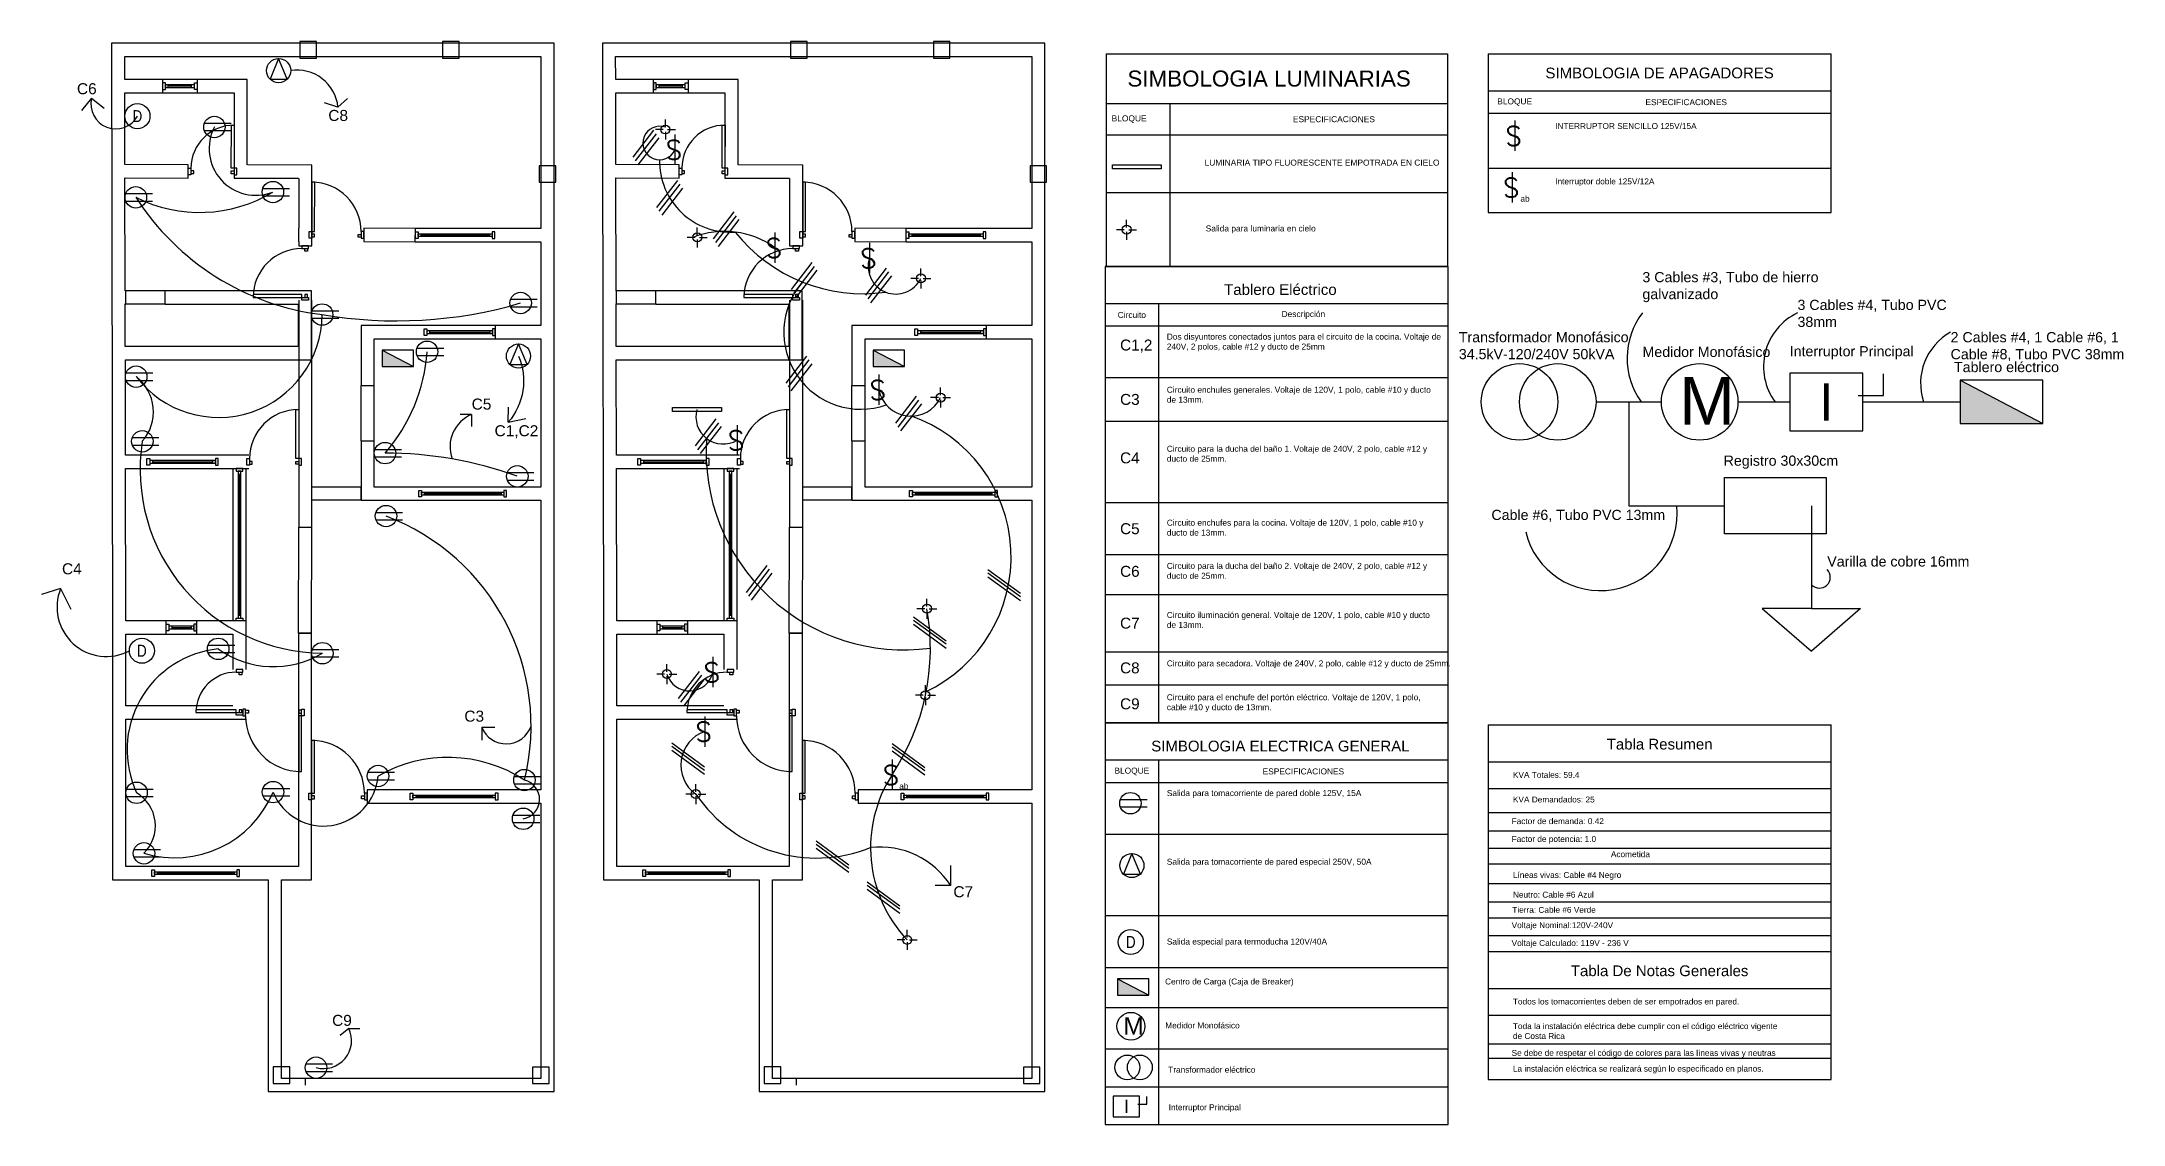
# Model space of a CAD drawing. Header units: metres. Extents: x 68508 to 226087, y -5893 to 20329.
# Drawn here: x 68508 to 106210, y 232 to 19842 of the extents above; entities that cross this region are included whole.
import ezdxf
from ezdxf.enums import TextEntityAlignment as Align

# ---------------------------------------------------------------- set-up
doc = ezdxf.new("R2010")
doc.units = ezdxf.units.M
doc.header["$LTSCALE"] = 0.05
doc.linetypes.add('CONTINUA', pattern=[0])
for name, color, linetype in [('0 X VARIOS', 7, 'Continuous'), ('CircuitoTomas', 4, 'Continuous'), ('iluminacion', 3, 'Continuous'), ('Modulares', 2, 'CONTINUA'), ('RefTablero', 6, 'Continuous')]:
    doc.layers.add(name, color=color, linetype=linetype)
for name, color, linetype, lineweight in [('A310G', 31, 'Continuous', 25), ('A314G', 151, 'Continuous', 25), ('A315G', 31, 'Continuous', 25), ('muro', 7, 'Continuous', 30), ('Muros', 7, 'Continuous', 30)]:
    doc.layers.add(name, color=color, linetype=linetype, lineweight=lineweight)
doc.styles.add('SIMBOLO', font='romans.shx', dxfattribs={"width": 0.7, "oblique": 20})
doc.styles.get("Standard").update_dxf_attribs({"font": 'arial.ttf'})
doc.styles.add('TECNO', font='romans.shx', dxfattribs={"width": 0.7, "oblique": 20})

msp = doc.modelspace()

# ---------------------------------------------------------------- texts
at = {"layer": '0 X VARIOS', "attachment_point": 1}
for s, width, gutter_width, insert, char_height in [('3 Cables #3, Tubo de hierro galvanizado', 3280.67933, 920.905, (97500.024, 15669.186), 184.18103), ('3 Cables #4, Tubo PVC 38mm', 3280.67933, 920.905, (100308.487, 15166.75), 184.18103), ('Transformador Monofásico 34.5kV-120/240V 50kVA ', 3280.67933, 920.905, (94174.948, 14582.386), 184.18103), ('Medidor Monofásico', 3280.67933, 920.905, (97501.167, 14315.163), 184.18103), ('Interruptor Principal', 3280.67933, 920.905, (100166.804, 14326.734), 184.18103), ('2 Cables #4, 1 Cable #6, 1 Cable #8, Tubo PVC 38mm ', 3280.67933, 920.905, (103081.098, 14581.157), 184.18103), ('Tablero eléctrico', 3280.67933, 920.905, (103142.986, 14040.588), 184.18103), ('M', 239.63876, 4313.825, (98168.015, 13766.146), 862.765), ('Registro 30x30cm', 3280.67933, 920.905, (98970.744, 12345.154), 184.18103), ('Cable #6, Tubo PVC 13mm', 3280.67933, 920.905, (94764.952, 11363.088), 184.18103), ('Varilla de cobre 16mm', 3280.67933, 920.905, (100847.037, 10519.909), 184.18103), ('ab', 377.23954, 12500, (84040.395, 6411.94), 107.1)]:
    msp.add_mtext_dynamic_manual_height_columns(s, width=width, gutter_width=gutter_width, heights=[0], dxfattribs=dict(at, insert=insert, char_height=char_height))
at = {"layer": 'iluminacion', "insert": (85020.768, 4545.59), "char_height": 200, "attachment_point": 1}
msp.add_mtext_dynamic_manual_height_columns('C7', width=3150.94868, gutter_width=12500, heights=[0], dxfattribs=at)
at = {"layer": 'Muros', "insert": (90738.792, 19171.744), "char_height": 290.00315, "attachment_point": 5}
msp.add_mtext('SIMBOLOGIA LUMINARIAS', dxfattribs=at)
at = {"layer": 'Muros', "attachment_point": 5, "rotation": 0.0000004}
for s, insert, char_height, width in [('SIMBOLOGIA DE APAGADORES', (97811.347, 19273.066), 194.44408, 6212.63289), ('{\\C141;BLOQUE}', (95186.451, 18745.011), 108.02449, 962.84179), ('{\\C141;ESPECIFICACIONES}', (98292.768, 18745.011), 108.02449, 5249.79111), ('Tablero Eléctrico', (90943.481, 15350.492), 194.44408, 6212.63289), ('{\\C141;Circuito}', (88253.314, 14891.435), 108.02449, 962.84179), ('{\\C141;Descripción}', (91359.63, 14891.435), 108.02449, 5249.79111), ('SIMBOLOGIA ELECTRICA GENERAL', (90943.481, 7082.767), 194.44408, 6212.63289), ('Tabla Resumen', (97811.347, 7117.665), 194.44408, 6212.63289), ('{\\C141;BLOQUE}', (88253.314, 6623.71), 108.02449, 962.84179), ('{\\C141;ESPECIFICACIONES}', (91359.63, 6623.71), 108.02449, 5249.79111), ('Tabla De Notas Generales', (97811.347, 3012.989), 194.44408, 6212.63289)]:
    msp.add_mtext(s, dxfattribs=dict(at, insert=insert, char_height=char_height, width=width))
at = {"layer": 'Muros'}
for s, insert, char_height, width, attachment_point in [('BLOQUE', (88203.818, 18437.069), 108.7512, 1350.10069, 5), ('ESPECIFICACIONES', (91912.389, 18437.069), 108.75118, 4694.55816, 5), ('LUMINARIA TIPO FLUORESCENTE EMPOTRADA EN CIELO        ', (89570.159, 17650.682), 108.75118, 4398.35827, 4), ('Salida para luminaria en cielo', (89590.283, 16442.385), 108.75118, 4642.48678, 4)]:
    msp.add_mtext(s, dxfattribs=dict(at, insert=insert, char_height=char_height, width=width, attachment_point=attachment_point))
at = {"layer": 'Muros', "lineweight": 0, "char_height": 107.1078, "width": 4943.96257, "attachment_point": 1}
for s, insert in [('INTERRUPTOR SENCILLO 125V/15A', (95920.675, 18367.087)), ('Interruptor doble 125V/12A', (95920.675, 17364.503)), ('KVA Totales: 59.4', (95154.679, 6615.65)), ('KVA Demandados: 25', (95154.679, 6169.711)), ('Factor de demanda: 0.42', (95130.704, 5777.523)), ('Factor de potencia: 1.0', (95130.704, 5454.246)), ('Acometida', (96928.897, 5178.861)), ('Líneas vivas: Cable #4 Negro', (95154.679, 4802.452)), ('Tierra: Cable #6 Verde', (95142.691, 4170.799)), ('Neutro: Cable #6 Azul', (95154.679, 4446.183)), ('Voltaje Nominal:120V-240V', (95130.677, 3893.34)), ('Voltaje Calculado: 119V - 236 V ', (95130.677, 3570.062)), ('Centro de Carga (Caja de Breaker)', (88854.766, 2873.595)), ('Todos los tomacorrientes deben de ser empotrados en pared.', (95154.679, 2510.974)), ('Medidor Monofásico', (88858.611, 2077.619)), ('Toda la instalación eléctrica debe cumplir con el código eléctrico vigente de Costa Rica', (95154.679, 2065.035)), ('Se debe de respetar el código de colores para las líneas vivas y neutras', (95130.704, 1580.093)), ('Transformador eléctrico', (88911.82, 1275.544)), ('La instalación eléctrica se realizará según lo especificado en planos.', (95154.679, 1295.302)), ('Interruptor Principal', (88920.691, 594.613))]:
    msp.add_mtext(s, dxfattribs=dict(at, insert=insert))
at = {"layer": 'Muros', "attachment_point": 1}
for s, width, gutter_width, insert, char_height in [('ab', 377.23954, 12500, (95290.633, 17050.952), 107.1), ('M', 87.31252, 1571.745, (88101.065, 2172.565), 314.349)]:
    msp.add_mtext_dynamic_manual_height_columns(s, width=width, gutter_width=gutter_width, heights=[0], dxfattribs=dict(at, insert=insert, char_height=char_height))
at = {"layer": 'Muros', "lineweight": 0, "char_height": 198.3259, "attachment_point": 1, "rotation": 0.0000004}
for s, insert in [('C1,2', (88039.746, 14446.394)), ('C3', (88039.746, 13461.187)), ('C4', (88039.746, 12402.642)), ('C5', (88039.746, 11119.793)), ('C6', (88039.746, 10347.326)), ('C7', (88039.746, 9409.329)), ('C8', (88039.746, 8599.02)), ('C9', (88039.746, 7947.94))]:
    msp.add_mtext_dynamic_manual_height_columns(s, width=5784.93541, gutter_width=22949.181, heights=[0], dxfattribs=dict(at, insert=insert))
at = {"layer": 'Muros', "lineweight": 0, "attachment_point": 1, "rotation": 0.0000004}
for s, insert, char_height, width in [('Dos disyuntores conectados juntos para el circuito de la cocina. Voltaje de 240V, 2 polos, cable #12 y ducto de 25mm  ', (88886.188, 14553.673), 108.024489, 4967.20595), ('Circuito enchufes generales. Voltaje de 120V, 1 polo, cable #10 y ducto de 13mm.', (88886.188, 13590.803), 108.02449, 4893.86064), ('Circuito para la ducha del baño 1. Voltaje de 240V, 2 polo, cable #12 y ducto de 25mm.', (88886.188, 12521.719), 108.02449, 4943.96257), ('Circuito enchufes para la cocina. Voltaje de 120V, 1 polo, cable #10 y ducto de 13mm.', (88886.188, 11183.666), 108.02449, 4893.86064), ('Circuito para la ducha del baño 2. Voltaje de 240V, 2 polo, cable #12 y ducto de 25mm.', (88886.188, 10401.722), 108.02449, 4943.96257), ('Circuito iluminación general. Voltaje de 120V, 1 polo, cable #10 y ducto de 13mm.', (88886.188, 9512.059), 108.02449, 4893.86064), ('Circuito para secadora. Voltaje de 240V, 2 polo, cable #12 y ducto de 25mm.', (88886.188, 8635.242), 108.02449, 4943.96257), ('Circuito para el enchufe del portón eléctrico. Voltaje de 120V, 1 polo, cable #10 y ducto de 13mm.', (88886.188, 8022.159), 108.02449, 4893.86064), ('Salida para tomacorriente de pared doble 125V, 15A', (88886.187, 6285.948), 108.02449, 4967.20595), ('Salida para tomacorriente de pared especial 250V, 50A', (88886.187, 5043.428), 108.02449, 4943.96257), ('Salida especial para termoducha 120V/40A', (88886.187, 3597.812), 108.02449, 4943.96257)]:
    msp.add_mtext(s, dxfattribs=dict(at, insert=insert, char_height=char_height, width=width))
at = {"layer": 'RefTablero', "char_height": 200, "attachment_point": 1}
for s, insert in [('C6', (69148.1, 19089.356)), ('C8', (73700.365, 18605.246)), ('C5', (76296.505, 13377.782)), ('C1,C2', (76711.342, 12894.847)), ('C4', (68877.402, 10394.229)), ('C3', (76164.124, 7725.582)), ('C9', (73768.807, 2215.635))]:
    msp.add_mtext_dynamic_manual_height_columns(s, width=3150.94868, gutter_width=12500, heights=[0], dxfattribs=dict(at, insert=insert))

# ---------------------------------------------------------------- blocks, each defined once
blk = doc.blocks.new('*U174')
at = {"layer": 'muro', "color": 7, "linetype": 'Continuous', "lineweight": 30}
for p, q in [((3.44, 0.12), (-0.12, 0.12)), ((0.12, -0.12), (3.44, -0.12))]:
    blk.add_line(p, q, dxfattribs=at)
blk = doc.blocks.new('*U175')
at = {"layer": 'muro', "color": 7, "linetype": 'Continuous', "lineweight": 30}
for p, q in [((0.17, 0.12), (0, 0.12)), ((0, -0.12), (0.17, -0.12))]:
    blk.add_line(p, q, dxfattribs=at)
blk = doc.blocks.new('*U176')
at = {"layer": 'muro', "color": 7, "linetype": 'Continuous', "lineweight": 30}
for p, q in [((2.415, 0.12), (0, 0.12)), ((0, -0.12), (2.415, -0.12))]:
    blk.add_line(p, q, dxfattribs=at)
blk = doc.blocks.new('*U177')
at = {"layer": 'muro', "color": 7, "linetype": 'Continuous', "lineweight": 30}
for p, q in [((0.165, 0.12), (0, 0.12)), ((0, -0.12), (0.165, -0.12))]:
    blk.add_line(p, q, dxfattribs=at)
blk = doc.blocks.new('*U178')
at = {"layer": 'muro', "color": 7, "linetype": 'Continuous', "lineweight": 30}
for p, q in [((1.705, 0.12), (0, 0.12)), ((0, -0.12), (1.465, -0.12))]:
    blk.add_line(p, q, dxfattribs=at)
blk = doc.blocks.new('*U179')
at = {"layer": 'muro', "color": 7, "linetype": 'Continuous', "lineweight": 30}
for p, q in [((2.06, 0.12), (-0.12, 0.12)), ((0.12, -0.12), (2.06, -0.12))]:
    blk.add_line(p, q, dxfattribs=at)
blk = doc.blocks.new('*U180')
at = {"layer": 'muro', "color": 7, "linetype": 'Continuous', "lineweight": 30}
for p, q in [((0.187, 0.12), (0, 0.12)), ((0, -0.12), (0.187, -0.12))]:
    blk.add_line(p, q, dxfattribs=at)
blk = doc.blocks.new('*U181')
at = {"layer": 'muro', "color": 7, "linetype": 'Continuous', "lineweight": 30}
for p, q in [((1.11, 0.12), (0, 0.12)), ((0, -0.12), (0.99, -0.12))]:
    blk.add_line(p, q, dxfattribs=at)
blk = doc.blocks.new('*U182')
at = {"layer": 'muro', "color": 7, "linetype": 'Continuous', "lineweight": 30}
for p, q in [((1.755, 0.12), (0, 0.12)), ((2.08, 0.12), (1.755, 0.12)), ((0.12, -0.12), (1.635, -0.12)), ((1.875, -0.12), (2.08, -0.12))]:
    blk.add_line(p, q, dxfattribs=at)
blk = doc.blocks.new('*U183')
at = {"layer": 'muro', "color": 7, "linetype": 'Continuous', "lineweight": 30}
for p, q in [((2.6, 0.12), (0, 0.12)), ((0, -0.12), (2.48, -0.12))]:
    blk.add_line(p, q, dxfattribs=at)
blk = doc.blocks.new('*U184')
at = {"layer": 'muro', "color": 7, "linetype": 'Continuous', "lineweight": 30}
for p, q in [((0.95, 0.12), (0.12, 0.12)), ((0.12, -0.12), (0.95, -0.12))]:
    blk.add_line(p, q, dxfattribs=at)
blk = doc.blocks.new('*U185')
at = {"layer": 'muro', "color": 7, "linetype": 'Continuous', "lineweight": 30}
for p, q in [((0.74, 0.12), (0.12, 0.12)), ((0.12, -0.12), (0.74, -0.12))]:
    blk.add_line(p, q, dxfattribs=at)
blk = doc.blocks.new('*U186')
at = {"layer": 'muro', "color": 7, "linetype": 'Continuous', "lineweight": 30}
for p, q in [((1.59, 0.12), (0, 0.12)), ((0, -0.12), (1.59, -0.12))]:
    blk.add_line(p, q, dxfattribs=at)
blk = doc.blocks.new('*U187')
at = {"layer": 'muro', "color": 7, "linetype": 'Continuous', "lineweight": 30}
for p, q in [((1.045, 0.12), (0, 0.12)), ((0, -0.12), (0.805, -0.12))]:
    blk.add_line(p, q, dxfattribs=at)
blk = doc.blocks.new('*U188')
at = {"layer": 'muro', "color": 7, "linetype": 'Continuous', "lineweight": 30}
for p, q in [((0.96, 0.12), (-0.12, 0.12)), ((0.12, -0.12), (0.96, -0.12))]:
    blk.add_line(p, q, dxfattribs=at)
blk = doc.blocks.new('*U189')
at = {"layer": 'muro', "color": 7, "linetype": 'Continuous', "lineweight": 30}
for p, q in [((1, 0.12), (1, -0.12)), ((1.02, 0.12), (1, 0.12)), ((1, -0.12), (1.02, -0.12))]:
    blk.add_line(p, q, dxfattribs=at)
blk = doc.blocks.new('*U190')
at = {"layer": 'muro', "color": 7, "linetype": 'Continuous', "lineweight": 30}
for p, q in [((1.065, 0.12), (0, 0.12)), ((0, -0.12), (0.825, -0.12))]:
    blk.add_line(p, q, dxfattribs=at)
blk = doc.blocks.new('*U191')
at = {"layer": 'muro', "color": 7, "linetype": 'Continuous', "lineweight": 30}
for p, q in [((1.02, 0.12), (-0.12, 0.12)), ((0.12, -0.12), (1.02, -0.12))]:
    blk.add_line(p, q, dxfattribs=at)
blk = doc.blocks.new('*U192')
at = {"layer": 'muro', "color": 7, "linetype": 'Continuous', "lineweight": 30}
for p, q in [((1.29, 0.12), (0, 0.12)), ((1.29, 0.12), (1.29, -0.12)), ((0, -0.12), (1.29, -0.12))]:
    blk.add_line(p, q, dxfattribs=at)
blk = doc.blocks.new('*U193')
at = {"layer": 'muro', "color": 7, "linetype": 'Continuous', "lineweight": 30}
for p, q in [((0.825, 0.12), (0, 0.12)), ((0, -0.12), (0.825, -0.12))]:
    blk.add_line(p, q, dxfattribs=at)
blk = doc.blocks.new('*U194')
at = {"layer": 'A314G', "color": 151, "linetype": 'Continuous', "lineweight": 25}
for p, q in [((0.1, 0.085, -1), (0.1, 0.035, -1)), ((0.1, 0.06, -1), (1.49, 0.06, -1)), ((1.49, 0.085, -1), (1.49, 0.035, -1))]:
    blk.add_line(p, q, dxfattribs=at)
at = {"layer": 'A314G', "color": 151, "linetype": 'Continuous', "lineweight": 25, "elevation": -1}
for points in [[(0.05, 0), (0, 0), (0, 0.12), (0.05, 0.12)], [(0.05, 0.085), (0.05, 0.035), (1.54, 0.035), (1.54, 0.085)], [(1.54, 0), (1.59, 0), (1.59, 0.12), (1.54, 0.12)]]:
    blk.add_lwpolyline(points, close=True, dxfattribs=at)
blk = doc.blocks.new('*U195')
at = {"layer": 'A314G', "color": 151, "linetype": 'Continuous', "lineweight": 25}
for p, q in [((0.1, 0.085, -1), (0.1, 0.035, -1)), ((0.1, 0.06, -1), (1.19, 0.06, -1)), ((1.19, 0.085, -1), (1.19, 0.035, -1))]:
    blk.add_line(p, q, dxfattribs=at)
at = {"layer": 'A314G', "color": 151, "linetype": 'Continuous', "lineweight": 25, "elevation": -1}
for points in [[(0.05, 0), (0, 0), (0, 0.12), (0.05, 0.12)], [(0.05, 0.085), (0.05, 0.035), (1.24, 0.035), (1.24, 0.085)], [(1.24, 0), (1.29, 0), (1.29, 0.12), (1.24, 0.12)]]:
    blk.add_lwpolyline(points, close=True, dxfattribs=at)
blk = doc.blocks.new('*U196')
at = {"layer": 'A310G', "color": 31, "linetype": 'Continuous', "lineweight": 25}
for p, q in [((0, 0.12), (1, 0.12)), ((0, 0.12), (0, -0.12)), ((1, 0.12), (1, -0.12)), ((0, -0.12), (1, -0.12))]:
    blk.add_line(p, q, dxfattribs=at)
blk = doc.blocks.new('*U197')
at = {"layer": 'muro', "color": 7, "linetype": 'Continuous', "lineweight": 30}
for p, q in [((0.605, 0.12), (0, 0.12)), ((0.12, -0.12), (0.605, -0.12))]:
    blk.add_line(p, q, dxfattribs=at)
blk = doc.blocks.new('*U198')
at = {"layer": 'muro', "color": 7, "linetype": 'Continuous', "lineweight": 30}
for p, q in [((1.92, 0.12), (0, 0.12)), ((0, -0.12), (1.92, -0.12))]:
    blk.add_line(p, q, dxfattribs=at)
blk = doc.blocks.new('*U199')
at = {"layer": 'muro', "color": 7, "linetype": 'Continuous', "lineweight": 30}
for p, q in [((2.96, 0.12), (0, 0.12)), ((0, -0.12), (2.84, -0.12))]:
    blk.add_line(p, q, dxfattribs=at)
blk = doc.blocks.new('*U200')
at = {"layer": 'muro', "color": 7, "linetype": 'Continuous', "lineweight": 30}
for p, q in [((5.05, 0.12), (0, 0.12)), ((0.12, -0.12), (5.05, -0.12))]:
    blk.add_line(p, q, dxfattribs=at)
blk = doc.blocks.new('*U201')
at = {"layer": 'muro', "color": 7, "linetype": 'Continuous', "lineweight": 30}
for p, q in [((0.295, 0.12), (0, 0.12)), ((0, -0.12), (0.055, -0.12))]:
    blk.add_line(p, q, dxfattribs=at)
blk = doc.blocks.new('*U202')
at = {"layer": 'muro', "color": 7, "linetype": 'Continuous', "lineweight": 30}
for p, q in [((5.055, 0.12), (-0.12, 0.12)), ((0.12, -0.12), (4.815, -0.12))]:
    blk.add_line(p, q, dxfattribs=at)
blk = doc.blocks.new('*U203')
at = {"layer": 'muro', "color": 7, "linetype": 'Continuous', "lineweight": 30}
for p, q in [((0.1775, 0.12), (-0.12, 0.12)), ((0.12, -0.12), (0.1775, -0.12))]:
    blk.add_line(p, q, dxfattribs=at)
blk = doc.blocks.new('*U204')
at = {"layer": 'muro', "color": 7, "linetype": 'Continuous', "lineweight": 30}
for p, q in [((3.54, 0.12), (0, 0.12)), ((0, -0.12), (3.54, -0.12))]:
    blk.add_line(p, q, dxfattribs=at)
blk = doc.blocks.new('*U205')
at = {"layer": 'muro', "color": 7, "linetype": 'Continuous', "lineweight": 30}
for p, q in [((2.94, 0.12), (0.12, 0.12)), ((0, -0.12), (2.7, -0.12))]:
    blk.add_line(p, q, dxfattribs=at)
blk = doc.blocks.new('*U206')
at = {"layer": 'muro', "color": 7, "linetype": 'Continuous', "lineweight": 30}
for p, q in [((2.91, 0.12), (-0.12, 0.12)), ((3.07, 0.12), (2.91, 0.12)), ((0.12, -0.12), (2.79, -0.12)), ((3.03, -0.12), (3.07, -0.12))]:
    blk.add_line(p, q, dxfattribs=at)
blk = doc.blocks.new('*U207')
at = {"layer": 'muro', "color": 7, "linetype": 'Continuous', "lineweight": 30}
for p, q in [((1.38, 0.12), (0, 0.12)), ((0, -0.12), (1.26, -0.12))]:
    blk.add_line(p, q, dxfattribs=at)
blk = doc.blocks.new('*U208')
at = {"layer": 'muro', "color": 7, "linetype": 'Continuous', "lineweight": 30}
for p, q in [((0.85, 0.12), (0.12, 0.12)), ((0.85, -0.12), (0.85, 0.12)), ((1.4, 0.12), (0.85, 0.12)), ((1.4, 0.12), (1.4, -0.12)), ((2.3, 0.12), (1.4, 0.12)), ((0.12, -0.12), (0.85, -0.12)), ((0.85, -0.12), (1.4, -0.12)), ((1.4, -0.12), (2.06, -0.12))]:
    blk.add_line(p, q, dxfattribs=at)
blk = doc.blocks.new('*U209')
at = {"layer": 'muro', "color": 7, "linetype": 'Continuous', "lineweight": 30}
for p, q in [((0.76, 0.12), (-0.12, 0.12)), ((0.12, -0.12), (0.76, -0.12))]:
    blk.add_line(p, q, dxfattribs=at)
blk = doc.blocks.new('*U210')
at = {"layer": 'muro', "color": 7, "linetype": 'Continuous', "lineweight": 30}
for p, q in [((2.06, 0.12), (-0.12, 0.12)), ((0.12, -0.12), (2.06, -0.12))]:
    blk.add_line(p, q, dxfattribs=at)
blk = doc.blocks.new('*U211')
at = {"layer": 'A315G', "color": 31, "linetype": 'Continuous', "lineweight": 25}
for points in [[(0.05, 0.12), (0.1, 0.12), (0.1, 0.85), (0.05, 0.85)], [(0.05, 0), (0, 0), (0, 0.12), (0.05, 0.12)], [(0.05, 0.02), (0.1, 0.02), (0.1, 0.07), (0.05, 0.07)], [(0.78, 0.02), (0.73, 0.02), (0.73, 0.07), (0.78, 0.07)], [(0.78, 0), (0.83, 0), (0.83, 0.12), (0.78, 0.12)]]:
    blk.add_lwpolyline(points, close=True, dxfattribs=at)
blk.add_arc((0.05, 0.12), 0.73, 0, 90, dxfattribs=at)
blk = doc.blocks.new('*U212')
at = {"layer": 'muro', "color": 7, "linetype": 'Continuous', "lineweight": 30}
for p, q in [((3.265, 0.12), (0.12, 0.12)), ((3.265, -0.12), (3.265, 0.12)), ((0.12, -0.12), (3.265, -0.12))]:
    blk.add_line(p, q, dxfattribs=at)
blk = doc.blocks.new('*U213')
at = {"layer": 'muro', "color": 7, "linetype": 'Continuous', "lineweight": 30}
for p, q in [((1.522, 0.12), (0, 0.12)), ((2.96, 0.12), (1.522, 0.12)), ((0, -0.12), (1.522, -0.12)), ((1.522, -0.12), (2.96, -0.12))]:
    blk.add_line(p, q, dxfattribs=at)
blk = doc.blocks.new('*U214')
at = {"layer": 'A315G', "color": 31, "linetype": 'Continuous', "lineweight": 25}
for points in [[(0.05, 0.12), (0.1, 0.12), (0.1, 1.13), (0.05, 1.13)], [(0.05, 0), (0, 0), (0, 0.12), (0.05, 0.12)], [(0.05, 0.02), (0.1, 0.02), (0.1, 0.07), (0.05, 0.07)], [(1.06, 0.02), (1.01, 0.02), (1.01, 0.07), (1.06, 0.07)], [(1.06, 0), (1.11, 0), (1.11, 0.12), (1.06, 0.12)]]:
    blk.add_lwpolyline(points, close=True, dxfattribs=at)
blk.add_arc((0.05, 0.12), 1.01, 0, 90, dxfattribs=at)
blk = doc.blocks.new('*U215')
at = {"layer": 'muro', "color": 7, "linetype": 'Continuous', "lineweight": 30}
for p, q in [((0.605, 0.12), (0, 0.12)), ((0, -0.12), (0.605, -0.12))]:
    blk.add_line(p, q, dxfattribs=at)
blk = doc.blocks.new('*U216')
at = {"layer": 'muro', "color": 7, "linetype": 'Continuous', "lineweight": 30}
for p, q in [((0.575, 0.12), (0, 0.12)), ((3.505, 0.12), (0.575, 0.12)), ((0, -0.12), (0.575, -0.12)), ((0.575, -0.12), (3.505, -0.12))]:
    blk.add_line(p, q, dxfattribs=at)
blk = doc.blocks.new('*U217')
at = {"layer": 'muro', "color": 7, "linetype": 'Continuous', "lineweight": 30}
for p, q in [((0.985, 0.12), (0.985, -0.12)), ((1.065, 0.12), (0.985, 0.12)), ((0.985, -0.12), (1.181, -0.12))]:
    blk.add_line(p, q, dxfattribs=at)
blk = doc.blocks.new('*U218')
at = {"layer": 'muro', "color": 7, "linetype": 'Continuous', "lineweight": 30}
for p, q in [((0, 0.12), (0, 0.12)), ((1.442, 0.12), (0, 0.12)), ((1.442, 0.12), (1.442, -0.12)), ((2.375, 0.12), (1.442, 0.12)), ((2.375, -0.12), (2.375, 0.12)), ((3.557, 0.12), (3.555, 0.12)), ((3.557, -0.12), (3.557, 0.12)), ((0, -0.12), (1.442, -0.12)), ((1.442, -0.12), (2.375, -0.12)), ((3.555, -0.12), (3.557, -0.12))]:
    blk.add_line(p, q, dxfattribs=at)
blk = doc.blocks.new('*U219')
at = {"layer": 'A314G', "color": 151, "linetype": 'Continuous', "lineweight": 25}
for p, q in [((0.1, 0.085, -1), (0.1, 0.035, -1)), ((0.1, 0.06, -1), (1.342, 0.06, -1)), ((1.342, 0.085, -1), (1.342, 0.035, -1))]:
    blk.add_line(p, q, dxfattribs=at)
at = {"layer": 'A314G', "color": 151, "linetype": 'Continuous', "lineweight": 25, "elevation": -1}
for points in [[(0.05, 0), (0, 0), (0, 0.12), (0.05, 0.12)], [(0.05, 0.085), (0.05, 0.035), (1.392, 0.035), (1.392, 0.085)], [(1.392, 0), (1.442, 0), (1.442, 0.12), (1.392, 0.12)]]:
    blk.add_lwpolyline(points, close=True, dxfattribs=at)
blk = doc.blocks.new('*U220')
at = {"layer": 'A315G', "color": 31, "linetype": 'Continuous', "lineweight": 25}
for points in [[(0.05, 0.12), (0.1, 0.12), (0.1, 1.012), (0.05, 1.012)], [(0.05, 0), (0, 0), (0, 0.12), (0.05, 0.12)], [(0.05, 0.02), (0.1, 0.02), (0.1, 0.07), (0.05, 0.07)], [(0.942, 0.02), (0.892, 0.02), (0.892, 0.07), (0.942, 0.07)], [(0.942, 0), (0.992, 0), (0.992, 0.12), (0.942, 0.12)]]:
    blk.add_lwpolyline(points, close=True, dxfattribs=at)
blk.add_arc((0.05, 0.12), 0.892, 0, 90, dxfattribs=at)
blk = doc.blocks.new('*U221')
at = {"layer": 'muro', "color": 7, "linetype": 'Continuous', "lineweight": 30}
for p, q in [((0.15, 0.12), (0.124, 0.12)), ((0, -0.12), (0.004, -0.12)), ((0.004, -0.12), (0.15, -0.12))]:
    blk.add_line(p, q, dxfattribs=at)
blk = doc.blocks.new('*U222')
at = {"layer": 'muro', "color": 7, "linetype": 'Continuous', "lineweight": 30}
for p, q in [((0.875, 0.12), (0, 0.12)), ((0, -0.12), (1.115, -0.12))]:
    blk.add_line(p, q, dxfattribs=at)
blk = doc.blocks.new('*U223')
at = {"layer": 'muro', "color": 7, "linetype": 'Continuous', "lineweight": 30}
for p, q in [((1.29, 0.12), (0.12, 0.12)), ((2.12, 0.12), (2.12, -0.12)), ((3.265, 0.12), (2.12, 0.12)), ((-0.12, -0.12), (1.05, -0.12)), ((2.12, -0.12), (3.266, -0.12))]:
    blk.add_line(p, q, dxfattribs=at)
blk = doc.blocks.new('*U224')
at = {"layer": 'muro', "color": 7, "linetype": 'Continuous', "lineweight": 30}
for p, q in [((1.43, 0.12), (-0.117, 0.12)), ((0.123, -0.12), (1.67, -0.12))]:
    blk.add_line(p, q, dxfattribs=at)
blk = doc.blocks.new('*U225')
at = {"layer": 'muro', "color": 7, "linetype": 'Continuous', "lineweight": 30}
for p, q in [((0.425, 0.12), (0, 0.12)), ((0.12, -0.12), (0.665, -0.12))]:
    blk.add_line(p, q, dxfattribs=at)
blk = doc.blocks.new('*U226')
at = {"layer": 'muro', "color": 7, "linetype": 'Continuous', "lineweight": 30}
for p, q in [((1.5075, 0.12), (0, 0.12)), ((0, -0.12), (1.2675, -0.12))]:
    blk.add_line(p, q, dxfattribs=at)
blk = doc.blocks.new('*U227')
at = {"layer": 'muro', "color": 7, "linetype": 'Continuous', "lineweight": 30}
for p, q in [((0.788, 0.12), (0.12, 0.12)), ((0.788, -0.12), (0.788, 0.12)), ((1.413, 0.12), (0.788, 0.12)), ((1.413, 0.12), (1.413, -0.12)), ((2.099, 0.12), (1.413, 0.12)), ((-0.12, -0.12), (0.788, -0.12)), ((0.788, -0.12), (1.413, -0.12)), ((1.413, -0.12), (2.099, -0.12))]:
    blk.add_line(p, q, dxfattribs=at)
blk = doc.blocks.new('*U228')
at = {"layer": 'A314G', "color": 151, "linetype": 'Continuous', "lineweight": 25}
for p, q in [((0.1, 0.085, -1), (0.1, 0.035, -1)), ((0.1, 0.06, -1), (0.525, 0.06, -1)), ((0.525, 0.085, -1), (0.525, 0.035, -1))]:
    blk.add_line(p, q, dxfattribs=at)
at = {"layer": 'A314G', "color": 151, "linetype": 'Continuous', "lineweight": 25, "elevation": -1}
for points in [[(0.05, 0), (0, 0), (0, 0.12), (0.05, 0.12)], [(0.05, 0.085), (0.05, 0.035), (0.575, 0.035), (0.575, 0.085)], [(0.575, 0), (0.625, 0), (0.625, 0.12), (0.575, 0.12)]]:
    blk.add_lwpolyline(points, close=True, dxfattribs=at)
blk = doc.blocks.new('*U229')
at = {"layer": 'muro', "color": 7, "linetype": 'Continuous', "lineweight": 30}
for p, q in [((0.536, 0.12), (0.12, 0.12)), ((2.078, 0.12), (0.776, 0.12)), ((4.362, 0.12), (2.318, 0.12)), ((5.372, 0.12), (4.602, 0.12)), ((7.342, 0.12), (5.612, 0.12)), ((10.34, 0.12), (7.582, 0.12)), ((-0.12, -0.12), (0.656, -0.12)), ((0.656, -0.12), (2.197, -0.12)), ((2.197, -0.12), (4.482, -0.12)), ((4.482, -0.12), (5.492, -0.12)), ((5.492, -0.12), (7.462, -0.12)), ((7.462, -0.12), (10.459, -0.12))]:
    blk.add_line(p, q, dxfattribs=at)
blk = doc.blocks.new('*U230')
at = {"layer": 'A315G', "color": 31, "linetype": 'Continuous', "lineweight": 25}
for points in [[(0.05, 0.12), (0.1, 0.12), (0.1, 0.9), (0.05, 0.9)], [(0.05, 0), (0, 0), (0, 0.12), (0.05, 0.12)], [(0.05, 0.02), (0.1, 0.02), (0.1, 0.07), (0.05, 0.07)], [(0.83, 0.02), (0.78, 0.02), (0.78, 0.07), (0.83, 0.07)], [(0.83, 0), (0.88, 0), (0.88, 0.12), (0.83, 0.12)]]:
    blk.add_lwpolyline(points, close=True, dxfattribs=at)
at = {"layer": 'A315G', "color": 31, "linetype": 'Continuous', "lineweight": 25, "extrusion": (0, 0, -1)}
blk.add_arc((-0.05, 0.12), 0.78, 90, 180, dxfattribs=at)
blk = doc.blocks.new('*U231')
at = {"layer": 'A310G', "color": 31, "linetype": 'Continuous', "lineweight": 25}
for p, q in [((0, 0.12), (0.89, 0.12)), ((0, 0.12), (0, -0.12)), ((0.89, 0.12), (0.89, -0.12)), ((0, -0.12), (0.89, -0.12))]:
    blk.add_line(p, q, dxfattribs=at)
blk = doc.blocks.new('*U232')
at = {"layer": 'muro', "color": 7, "linetype": 'Continuous', "lineweight": 30}
for p, q in [((0, -0.12), (0, 0.12)), ((0, 0.12), (0, 0.12)), ((1.92, 0.12), (1.92, -0.12)), ((1.92, -0.12), (1.92, -0.12))]:
    blk.add_line(p, q, dxfattribs=at)
blk = doc.blocks.new('*U233')
at = {"layer": 'A310G', "color": 31, "linetype": 'Continuous', "lineweight": 25}
for p, q in [((0, 0.12), (1.92, 0.12)), ((0, 0.12), (0, -0.12)), ((1.92, 0.12), (1.92, -0.12)), ((0, -0.12), (1.92, -0.12))]:
    blk.add_line(p, q, dxfattribs=at)
blk = doc.blocks.new('*U234')
at = {"layer": 'A315G', "color": 31, "linetype": 'Continuous', "lineweight": 25}
for points in [[(0.05, 0.12), (0.1, 0.12), (0.1, 1.005), (0.05, 1.005)], [(0.05, 0), (0, 0), (0, 0.12), (0.05, 0.12)], [(0.05, 0.02), (0.1, 0.02), (0.1, 0.07), (0.05, 0.07)], [(0.935, 0.02), (0.885, 0.02), (0.885, 0.07), (0.935, 0.07)], [(0.935, 0), (0.985, 0), (0.985, 0.12), (0.935, 0.12)]]:
    blk.add_lwpolyline(points, close=True, dxfattribs=at)
blk.add_arc((0.05, 0.12), 0.885, 0, 90, dxfattribs=at)
blk = doc.blocks.new('*U235')
at = {"layer": 'muro', "color": 7, "linetype": 'Continuous', "lineweight": 30}
for p, q in [((1.13, 0.12), (-0.12, 0.12)), ((0.12, -0.12), (0.89, -0.12))]:
    blk.add_line(p, q, dxfattribs=at)
blk = doc.blocks.new('*U236')
at = {"layer": 'muro', "color": 7, "linetype": 'Continuous', "lineweight": 30}
for p, q in [((3.249, 0.12), (-0.12, 0.12)), ((0.12, -0.12), (3.25, -0.12))]:
    blk.add_line(p, q, dxfattribs=at)
blk = doc.blocks.new('*U237')
at = {"layer": 'muro', "color": 7, "linetype": 'Continuous', "lineweight": 30}
for p, q in [((2.53, 0.12), (0.12, 0.12)), ((-0.12, -0.12), (2.53, -0.12))]:
    blk.add_line(p, q, dxfattribs=at)
blk = doc.blocks.new('*U238')
at = {"layer": 'muro', "color": 7, "linetype": 'Continuous', "lineweight": 30}
for p, q in [((0.712, 0.12), (0.712, -0.12)), ((0.721, 0.12), (0.712, 0.12)), ((0.712, -0.12), (0.722, -0.12))]:
    blk.add_line(p, q, dxfattribs=at)
blk = doc.blocks.new('*U239')
at = {"layer": 'A310G', "color": 31, "linetype": 'Continuous', "lineweight": 25}
for p, q in [((0, 0.12), (0.712, 0.12)), ((0, 0.12), (0, -0.12)), ((0.712, 0.12), (0.712, -0.12)), ((0, -0.12), (0.712, -0.12))]:
    blk.add_line(p, q, dxfattribs=at)
blk = doc.blocks.new('*U240')
at = {"layer": 'muro', "color": 7, "linetype": 'Continuous', "lineweight": 30}
for p, q in [((2.186, 0.12), (0.12, 0.12)), ((2.351, 0.12), (2.186, 0.12)), ((0.12, -0.12), (2.186, -0.12)), ((2.186, -0.12), (2.351, -0.12))]:
    blk.add_line(p, q, dxfattribs=at)
blk = doc.blocks.new('*U241')
at = {"layer": 'A315G', "color": 31, "linetype": 'Continuous', "lineweight": 25}
for points in [[(0.05, 0.12), (0.1, 0.12), (0.1, 1.01), (0.05, 1.01)], [(0.05, 0), (0, 0), (0, 0.12), (0.05, 0.12)], [(0.05, 0.02), (0.1, 0.02), (0.1, 0.07), (0.05, 0.07)], [(0.94, 0.02), (0.89, 0.02), (0.89, 0.07), (0.94, 0.07)], [(0.94, 0), (0.99, 0), (0.99, 0.12), (0.94, 0.12)]]:
    blk.add_lwpolyline(points, close=True, dxfattribs=at)
at = {"layer": 'A315G', "color": 31, "linetype": 'Continuous', "lineweight": 25, "extrusion": (-2.48837e-29, 0, -1)}
blk.add_arc((-0.05, 0.12), 0.89, 90, 180, dxfattribs=at)
blk = doc.blocks.new('*U242')
at = {"layer": 'muro', "color": 7, "linetype": 'Continuous', "lineweight": 30}
for p, q in [((2.8775, 0.12), (0.12, 0.12)), ((0, -0.12), (2.8775, -0.12))]:
    blk.add_line(p, q, dxfattribs=at)
blk = doc.blocks.new('*U243')
at = {"layer": 'A314G', "color": 151, "linetype": 'Continuous', "lineweight": 25}
for p, q in [((0.1, 0.085, -1), (0.1, 0.035, -1)), ((0.1, 0.06, -1), (2.6575, 0.06, -1)), ((2.6575, 0.085, -1), (2.6575, 0.035, -1))]:
    blk.add_line(p, q, dxfattribs=at)
at = {"layer": 'A314G', "color": 151, "linetype": 'Continuous', "lineweight": 25, "elevation": -1}
for points in [[(0.05, 0), (0, 0), (0, 0.12), (0.05, 0.12)], [(0.05, 0.085), (0.05, 0.035), (2.7075, 0.035), (2.7075, 0.085)], [(2.7075, 0), (2.7575, 0), (2.7575, 0.12), (2.7075, 0.12)]]:
    blk.add_lwpolyline(points, close=True, dxfattribs=at)
blk = doc.blocks.new('*U244')
at = {"layer": 'A314G', "color": 151, "linetype": 'Continuous', "lineweight": 25}
for p, q in [((0.1, 0.085, -1), (0.1, 0.035, -1)), ((0.1, 0.06, -1), (0.45, 0.06, -1)), ((0.45, 0.085, -1), (0.45, 0.035, -1))]:
    blk.add_line(p, q, dxfattribs=at)
at = {"layer": 'A314G', "color": 151, "linetype": 'Continuous', "lineweight": 25, "elevation": -1}
for points in [[(0.05, 0), (0, 0), (0, 0.12), (0.05, 0.12)], [(0.05, 0.085), (0.05, 0.035), (0.5, 0.035), (0.5, 0.085)], [(0.5, 0), (0.55, 0), (0.55, 0.12), (0.5, 0.12)]]:
    blk.add_lwpolyline(points, close=True, dxfattribs=at)
blk = doc.blocks.new('*U245')
at = {"layer": 'A315G', "color": 31, "linetype": 'Continuous', "lineweight": 25}
for points in [[(0.05, 0.12), (0.1, 0.12), (0.1, 1.075), (0.05, 1.075)], [(0.05, 0), (0, 0), (0, 0.12), (0.05, 0.12)], [(0.05, 0.02), (0.1, 0.02), (0.1, 0.07), (0.05, 0.07)], [(1.005, 0.02), (0.955, 0.02), (0.955, 0.07), (1.005, 0.07)], [(1.005, 0), (1.055, 0), (1.055, 0.12), (1.005, 0.12)]]:
    blk.add_lwpolyline(points, close=True, dxfattribs=at)
blk.add_arc((0.05, 0.12), 0.955, 0, 90, dxfattribs=at)
blk = doc.blocks.new('*U246')
at = {"layer": 'muro', "color": 7, "linetype": 'Continuous', "lineweight": 30, "extrusion": (1, 0, 0)}
for p, q in [((0, -0.15, -0.15), (0, 0.15, -0.15)), ((0, 0.15, -0.15), (0, 0.15, 0.15)), ((0, 0.15, 0.15), (0, -0.15, 0.15)), ((0, -0.15, 0.15), (0, -0.15, -0.15))]:
    blk.add_line(p, q, dxfattribs=at)
blk = doc.blocks.new('*U247')
at = {"layer": 'muro', "color": 7, "linetype": 'Continuous', "lineweight": 30, "extrusion": (1, 0, 0)}
for p, q in [((0, -0.15, -0.15), (0, 0.15, -0.15)), ((0, 0.15, -0.15), (0, 0.15, 0.15)), ((0, 0.15, 0.15), (0, -0.15, 0.15)), ((0, -0.15, 0.15), (0, -0.15, -0.15))]:
    blk.add_line(p, q, dxfattribs=at)
blk = doc.blocks.new('*U248')
at = {"layer": 'muro', "color": 7, "linetype": 'Continuous', "lineweight": 30, "extrusion": (1, 0, 0)}
for p, q in [((0, -0.15, -0.15), (0, 0.15, -0.15)), ((0, 0.15, -0.15), (0, 0.15, 0.15)), ((0, 0.15, 0.15), (0, -0.15, 0.15)), ((0, -0.15, 0.15), (0, -0.15, -0.15))]:
    blk.add_line(p, q, dxfattribs=at)
blk = doc.blocks.new('*U249')
at = {"layer": 'muro', "color": 7, "linetype": 'Continuous', "lineweight": 30, "extrusion": (1, 0, 0)}
for p, q in [((0, -0.15, -0.15), (0, 0.15, -0.15)), ((0, 0.15, -0.15), (0, 0.15, 0.15)), ((0, 0.15, 0.15), (0, -0.15, 0.15)), ((0, -0.15, 0.15), (0, -0.15, -0.15))]:
    blk.add_line(p, q, dxfattribs=at)
blk = doc.blocks.new('*U250')
at = {"layer": 'muro', "color": 7, "linetype": 'Continuous', "lineweight": 30, "extrusion": (1, 0, 0)}
for p, q in [((0, -0.15, -0.15), (0, 0.15, -0.15)), ((0, 0.15, -0.15), (0, 0.15, 0.15)), ((0, 0.15, 0.15), (0, -0.15, 0.15)), ((0, -0.15, 0.15), (0, -0.15, -0.15))]:
    blk.add_line(p, q, dxfattribs=at)
blk = doc.blocks.new('1-100_TOC2')
at = {"linetype": 'Continuous'}
for p, q in [((-0.052, 0.009), (-0.052, 0.382)), ((0.052, 0.009), (0.052, 0.382))]:
    blk.add_line(p, q, dxfattribs=at)
blk.add_circle((0, 0.15), 0.15, dxfattribs=at)
blk = doc.blocks.new('TABLE')
at = {"linetype": 'Continuous'}
blk.add_hatch(color=256, dxfattribs=at).paths.add_polyline_path([(-0.2625, 0.1365), (-0.2625, -0.1365), (0.2625, -0.1365)])
blk.add_line((-0.2625, 0.1365), (0.2625, -0.1365), dxfattribs=at)
blk.add_lwpolyline([(-0.2625, -0.1365), (0.2625, -0.1365), (0.2625, 0.1365), (-0.2625, 0.1365)], close=True, dxfattribs=at)
blk = doc.blocks.new('1-100_TOSP')
at = {"linetype": 'Continuous'}
for p, q in [((0, 0.21), (-0.148, -0.149)), ((0.148, -0.149), (0, 0.21)), ((-0.148, -0.149), (0.148, -0.149))]:
    blk.add_line(p, q, dxfattribs=at)
blk.add_circle((0, 0), 0.21, dxfattribs=at)
blk.add_solid([(-0.148, -0.149), (0.148, -0.149), (0, 0.21), (-0.148, -0.149)], dxfattribs=at)
at = {"color": 2, "width": 0.8}
blk.add_attdef('XX', text='', height=0.25, rotation=360, dxfattribs=at).set_placement((0, -0.396), align=Align.MIDDLE_CENTER)
blk = doc.blocks.new('INTE')
at = {"linetype": 'Continuous'}
blk.add_line((0, 0.123), (0, -0.123), dxfattribs=at)
at = {"linetype": 'Continuous', "style": 'SIMBOLO'}
blk.add_text('S', height=0.156, dxfattribs=at).set_placement((-0.076, -0.081))
blk = doc.blocks.new('1-100_TV')
at = {"linetype": 'Continuous'}
blk.add_circle((0, 0), 0.21, dxfattribs=at)
at = {"color": 2, "style": 'TECNO', "oblique": 20, "width": 0.8}
blk.add_attdef('TV', text='', height=0.175, dxfattribs=at).set_placement((-0.039, 0), align=Align.MIDDLE_CENTER)
blk = doc.blocks.new('*U259')
at = {"layer": 'muro', "color": 7, "linetype": 'Continuous', "lineweight": 30}
for p, q in [((3.44, 0.12), (-0.12, 0.12)), ((0.12, -0.12), (3.44, -0.12))]:
    blk.add_line(p, q, dxfattribs=at)
blk = doc.blocks.new('*U260')
at = {"layer": 'muro', "color": 7, "linetype": 'Continuous', "lineweight": 30}
for p, q in [((0.17, 0.12), (0, 0.12)), ((0, -0.12), (0.17, -0.12))]:
    blk.add_line(p, q, dxfattribs=at)
blk = doc.blocks.new('*U261')
at = {"layer": 'muro', "color": 7, "linetype": 'Continuous', "lineweight": 30}
for p, q in [((2.415, 0.12), (0, 0.12)), ((0, -0.12), (2.415, -0.12))]:
    blk.add_line(p, q, dxfattribs=at)
blk = doc.blocks.new('*U262')
at = {"layer": 'muro', "color": 7, "linetype": 'Continuous', "lineweight": 30}
for p, q in [((0.165, 0.12), (0, 0.12)), ((0, -0.12), (0.165, -0.12))]:
    blk.add_line(p, q, dxfattribs=at)
blk = doc.blocks.new('*U263')
at = {"layer": 'muro', "color": 7, "linetype": 'Continuous', "lineweight": 30}
for p, q in [((1.705, 0.12), (0, 0.12)), ((0, -0.12), (1.465, -0.12))]:
    blk.add_line(p, q, dxfattribs=at)
blk = doc.blocks.new('*U264')
at = {"layer": 'muro', "color": 7, "linetype": 'Continuous', "lineweight": 30}
for p, q in [((2.06, 0.12), (-0.12, 0.12)), ((0.12, -0.12), (2.06, -0.12))]:
    blk.add_line(p, q, dxfattribs=at)
blk = doc.blocks.new('*U265')
at = {"layer": 'muro', "color": 7, "linetype": 'Continuous', "lineweight": 30}
for p, q in [((0.187, 0.12), (0, 0.12)), ((0, -0.12), (0.187, -0.12))]:
    blk.add_line(p, q, dxfattribs=at)
blk = doc.blocks.new('*U266')
at = {"layer": 'muro', "color": 7, "linetype": 'Continuous', "lineweight": 30}
for p, q in [((1.11, 0.12), (0, 0.12)), ((0, -0.12), (0.99, -0.12))]:
    blk.add_line(p, q, dxfattribs=at)
blk = doc.blocks.new('*U267')
at = {"layer": 'muro', "color": 7, "linetype": 'Continuous', "lineweight": 30}
for p, q in [((1.755, 0.12), (0, 0.12)), ((2.08, 0.12), (1.755, 0.12)), ((0.12, -0.12), (1.635, -0.12)), ((1.875, -0.12), (2.08, -0.12))]:
    blk.add_line(p, q, dxfattribs=at)
blk = doc.blocks.new('*U268')
at = {"layer": 'muro', "color": 7, "linetype": 'Continuous', "lineweight": 30}
for p, q in [((2.6, 0.12), (0, 0.12)), ((0, -0.12), (2.48, -0.12))]:
    blk.add_line(p, q, dxfattribs=at)
blk = doc.blocks.new('*U269')
at = {"layer": 'muro', "color": 7, "linetype": 'Continuous', "lineweight": 30}
for p, q in [((0.95, 0.12), (0.12, 0.12)), ((0.12, -0.12), (0.95, -0.12))]:
    blk.add_line(p, q, dxfattribs=at)
blk = doc.blocks.new('*U270')
at = {"layer": 'muro', "color": 7, "linetype": 'Continuous', "lineweight": 30}
for p, q in [((0.74, 0.12), (0.12, 0.12)), ((0.12, -0.12), (0.74, -0.12))]:
    blk.add_line(p, q, dxfattribs=at)
blk = doc.blocks.new('*U271')
at = {"layer": 'muro', "color": 7, "linetype": 'Continuous', "lineweight": 30}
for p, q in [((1.59, 0.12), (0, 0.12)), ((0, -0.12), (1.59, -0.12))]:
    blk.add_line(p, q, dxfattribs=at)
blk = doc.blocks.new('*U272')
at = {"layer": 'muro', "color": 7, "linetype": 'Continuous', "lineweight": 30}
for p, q in [((1.045, 0.12), (0, 0.12)), ((0, -0.12), (0.805, -0.12))]:
    blk.add_line(p, q, dxfattribs=at)
blk = doc.blocks.new('*U273')
at = {"layer": 'muro', "color": 7, "linetype": 'Continuous', "lineweight": 30}
for p, q in [((0.96, 0.12), (-0.12, 0.12)), ((0.12, -0.12), (0.96, -0.12))]:
    blk.add_line(p, q, dxfattribs=at)
blk = doc.blocks.new('*U274')
at = {"layer": 'muro', "color": 7, "linetype": 'Continuous', "lineweight": 30}
for p, q in [((1, 0.12), (1, -0.12)), ((1.02, 0.12), (1, 0.12)), ((1, -0.12), (1.02, -0.12))]:
    blk.add_line(p, q, dxfattribs=at)
blk = doc.blocks.new('*U275')
at = {"layer": 'muro', "color": 7, "linetype": 'Continuous', "lineweight": 30}
for p, q in [((1.065, 0.12), (0, 0.12)), ((0, -0.12), (0.825, -0.12))]:
    blk.add_line(p, q, dxfattribs=at)
blk = doc.blocks.new('*U276')
at = {"layer": 'muro', "color": 7, "linetype": 'Continuous', "lineweight": 30}
for p, q in [((1.02, 0.12), (-0.12, 0.12)), ((0.12, -0.12), (1.02, -0.12))]:
    blk.add_line(p, q, dxfattribs=at)
blk = doc.blocks.new('*U277')
at = {"layer": 'muro', "color": 7, "linetype": 'Continuous', "lineweight": 30}
for p, q in [((1.29, 0.12), (0, 0.12)), ((1.29, 0.12), (1.29, -0.12)), ((0, -0.12), (1.29, -0.12))]:
    blk.add_line(p, q, dxfattribs=at)
blk = doc.blocks.new('*U278')
at = {"layer": 'muro', "color": 7, "linetype": 'Continuous', "lineweight": 30}
for p, q in [((0.825, 0.12), (0, 0.12)), ((0, -0.12), (0.825, -0.12))]:
    blk.add_line(p, q, dxfattribs=at)
blk = doc.blocks.new('*U279')
at = {"layer": 'A314G', "color": 151, "linetype": 'Continuous', "lineweight": 25}
for p, q in [((0.1, 0.085, -1), (0.1, 0.035, -1)), ((0.1, 0.06, -1), (1.49, 0.06, -1)), ((1.49, 0.085, -1), (1.49, 0.035, -1))]:
    blk.add_line(p, q, dxfattribs=at)
at = {"layer": 'A314G', "color": 151, "linetype": 'Continuous', "lineweight": 25, "elevation": -1}
for points in [[(0.05, 0), (0, 0), (0, 0.12), (0.05, 0.12)], [(0.05, 0.085), (0.05, 0.035), (1.54, 0.035), (1.54, 0.085)], [(1.54, 0), (1.59, 0), (1.59, 0.12), (1.54, 0.12)]]:
    blk.add_lwpolyline(points, close=True, dxfattribs=at)
blk = doc.blocks.new('*U280')
at = {"layer": 'A314G', "color": 151, "linetype": 'Continuous', "lineweight": 25}
for p, q in [((0.1, 0.085, -1), (0.1, 0.035, -1)), ((0.1, 0.06, -1), (1.19, 0.06, -1)), ((1.19, 0.085, -1), (1.19, 0.035, -1))]:
    blk.add_line(p, q, dxfattribs=at)
at = {"layer": 'A314G', "color": 151, "linetype": 'Continuous', "lineweight": 25, "elevation": -1}
for points in [[(0.05, 0), (0, 0), (0, 0.12), (0.05, 0.12)], [(0.05, 0.085), (0.05, 0.035), (1.24, 0.035), (1.24, 0.085)], [(1.24, 0), (1.29, 0), (1.29, 0.12), (1.24, 0.12)]]:
    blk.add_lwpolyline(points, close=True, dxfattribs=at)
blk = doc.blocks.new('*U281')
at = {"layer": 'A310G', "color": 31, "linetype": 'Continuous', "lineweight": 25}
for p, q in [((0, 0.12), (1, 0.12)), ((0, 0.12), (0, -0.12)), ((1, 0.12), (1, -0.12)), ((0, -0.12), (1, -0.12))]:
    blk.add_line(p, q, dxfattribs=at)
blk = doc.blocks.new('*U282')
at = {"layer": 'muro', "color": 7, "linetype": 'Continuous', "lineweight": 30}
for p, q in [((0.605, 0.12), (0, 0.12)), ((0.12, -0.12), (0.605, -0.12))]:
    blk.add_line(p, q, dxfattribs=at)
blk = doc.blocks.new('*U283')
at = {"layer": 'muro', "color": 7, "linetype": 'Continuous', "lineweight": 30}
for p, q in [((1.92, 0.12), (0, 0.12)), ((0, -0.12), (1.92, -0.12))]:
    blk.add_line(p, q, dxfattribs=at)
blk = doc.blocks.new('*U284')
at = {"layer": 'muro', "color": 7, "linetype": 'Continuous', "lineweight": 30}
for p, q in [((2.96, 0.12), (0, 0.12)), ((0, -0.12), (2.84, -0.12))]:
    blk.add_line(p, q, dxfattribs=at)
blk = doc.blocks.new('*U285')
at = {"layer": 'muro', "color": 7, "linetype": 'Continuous', "lineweight": 30}
for p, q in [((5.05, 0.12), (0, 0.12)), ((0.12, -0.12), (5.05, -0.12))]:
    blk.add_line(p, q, dxfattribs=at)
blk = doc.blocks.new('*U286')
at = {"layer": 'muro', "color": 7, "linetype": 'Continuous', "lineweight": 30}
for p, q in [((0.295, 0.12), (0, 0.12)), ((0, -0.12), (0.055, -0.12))]:
    blk.add_line(p, q, dxfattribs=at)
blk = doc.blocks.new('*U287')
at = {"layer": 'muro', "color": 7, "linetype": 'Continuous', "lineweight": 30}
for p, q in [((5.055, 0.12), (-0.12, 0.12)), ((0.12, -0.12), (4.815, -0.12))]:
    blk.add_line(p, q, dxfattribs=at)
blk = doc.blocks.new('*U288')
at = {"layer": 'muro', "color": 7, "linetype": 'Continuous', "lineweight": 30}
for p, q in [((0.1775, 0.12), (-0.12, 0.12)), ((0.12, -0.12), (0.1775, -0.12))]:
    blk.add_line(p, q, dxfattribs=at)
blk = doc.blocks.new('*U289')
at = {"layer": 'muro', "color": 7, "linetype": 'Continuous', "lineweight": 30}
for p, q in [((3.54, 0.12), (0, 0.12)), ((0, -0.12), (3.54, -0.12))]:
    blk.add_line(p, q, dxfattribs=at)
blk = doc.blocks.new('*U290')
at = {"layer": 'muro', "color": 7, "linetype": 'Continuous', "lineweight": 30}
for p, q in [((2.94, 0.12), (0.12, 0.12)), ((0, -0.12), (2.7, -0.12))]:
    blk.add_line(p, q, dxfattribs=at)
blk = doc.blocks.new('*U291')
at = {"layer": 'muro', "color": 7, "linetype": 'Continuous', "lineweight": 30}
for p, q in [((2.91, 0.12), (-0.12, 0.12)), ((3.07, 0.12), (2.91, 0.12)), ((0.12, -0.12), (2.79, -0.12)), ((3.03, -0.12), (3.07, -0.12))]:
    blk.add_line(p, q, dxfattribs=at)
blk = doc.blocks.new('*U292')
at = {"layer": 'muro', "color": 7, "linetype": 'Continuous', "lineweight": 30}
for p, q in [((1.38, 0.12), (0, 0.12)), ((0, -0.12), (1.26, -0.12))]:
    blk.add_line(p, q, dxfattribs=at)
blk = doc.blocks.new('*U293')
at = {"layer": 'muro', "color": 7, "linetype": 'Continuous', "lineweight": 30}
for p, q in [((0.85, 0.12), (0.12, 0.12)), ((0.85, -0.12), (0.85, 0.12)), ((1.4, 0.12), (0.85, 0.12)), ((1.4, 0.12), (1.4, -0.12)), ((2.3, 0.12), (1.4, 0.12)), ((0.12, -0.12), (0.85, -0.12)), ((0.85, -0.12), (1.4, -0.12)), ((1.4, -0.12), (2.06, -0.12))]:
    blk.add_line(p, q, dxfattribs=at)
blk = doc.blocks.new('*U294')
at = {"layer": 'muro', "color": 7, "linetype": 'Continuous', "lineweight": 30}
for p, q in [((0.76, 0.12), (-0.12, 0.12)), ((0.12, -0.12), (0.76, -0.12))]:
    blk.add_line(p, q, dxfattribs=at)
blk = doc.blocks.new('*U295')
at = {"layer": 'muro', "color": 7, "linetype": 'Continuous', "lineweight": 30}
for p, q in [((2.06, 0.12), (-0.12, 0.12)), ((0.12, -0.12), (2.06, -0.12))]:
    blk.add_line(p, q, dxfattribs=at)
blk = doc.blocks.new('*U296')
at = {"layer": 'A315G', "color": 31, "linetype": 'Continuous', "lineweight": 25}
for points in [[(0.05, 0.12), (0.1, 0.12), (0.1, 0.85), (0.05, 0.85)], [(0.05, 0), (0, 0), (0, 0.12), (0.05, 0.12)], [(0.05, 0.02), (0.1, 0.02), (0.1, 0.07), (0.05, 0.07)], [(0.78, 0.02), (0.73, 0.02), (0.73, 0.07), (0.78, 0.07)], [(0.78, 0), (0.83, 0), (0.83, 0.12), (0.78, 0.12)]]:
    blk.add_lwpolyline(points, close=True, dxfattribs=at)
blk.add_arc((0.05, 0.12), 0.73, 0, 90, dxfattribs=at)
blk = doc.blocks.new('*U297')
at = {"layer": 'muro', "color": 7, "linetype": 'Continuous', "lineweight": 30}
for p, q in [((3.265, 0.12), (0.12, 0.12)), ((3.265, -0.12), (3.265, 0.12)), ((0.12, -0.12), (3.265, -0.12))]:
    blk.add_line(p, q, dxfattribs=at)
blk = doc.blocks.new('*U298')
at = {"layer": 'muro', "color": 7, "linetype": 'Continuous', "lineweight": 30}
for p, q in [((1.522, 0.12), (0, 0.12)), ((2.96, 0.12), (1.522, 0.12)), ((0, -0.12), (1.522, -0.12)), ((1.522, -0.12), (2.96, -0.12))]:
    blk.add_line(p, q, dxfattribs=at)
blk = doc.blocks.new('*U299')
at = {"layer": 'A315G', "color": 31, "linetype": 'Continuous', "lineweight": 25}
for points in [[(0.05, 0.12), (0.1, 0.12), (0.1, 1.13), (0.05, 1.13)], [(0.05, 0), (0, 0), (0, 0.12), (0.05, 0.12)], [(0.05, 0.02), (0.1, 0.02), (0.1, 0.07), (0.05, 0.07)], [(1.06, 0.02), (1.01, 0.02), (1.01, 0.07), (1.06, 0.07)], [(1.06, 0), (1.11, 0), (1.11, 0.12), (1.06, 0.12)]]:
    blk.add_lwpolyline(points, close=True, dxfattribs=at)
blk.add_arc((0.05, 0.12), 1.01, 0, 90, dxfattribs=at)
blk = doc.blocks.new('*U300')
at = {"layer": 'muro', "color": 7, "linetype": 'Continuous', "lineweight": 30}
for p, q in [((0.605, 0.12), (0, 0.12)), ((0, -0.12), (0.605, -0.12))]:
    blk.add_line(p, q, dxfattribs=at)
blk = doc.blocks.new('*U301')
at = {"layer": 'muro', "color": 7, "linetype": 'Continuous', "lineweight": 30}
for p, q in [((0.575, 0.12), (0, 0.12)), ((3.505, 0.12), (0.575, 0.12)), ((0, -0.12), (0.575, -0.12)), ((0.575, -0.12), (3.505, -0.12))]:
    blk.add_line(p, q, dxfattribs=at)
blk = doc.blocks.new('*U302')
at = {"layer": 'muro', "color": 7, "linetype": 'Continuous', "lineweight": 30}
for p, q in [((0.985, 0.12), (0.985, -0.12)), ((1.065, 0.12), (0.985, 0.12)), ((0.985, -0.12), (1.181, -0.12))]:
    blk.add_line(p, q, dxfattribs=at)
blk = doc.blocks.new('*U303')
at = {"layer": 'muro', "color": 7, "linetype": 'Continuous', "lineweight": 30}
for p, q in [((0, 0.12), (0, 0.12)), ((1.442, 0.12), (0, 0.12)), ((1.442, 0.12), (1.442, -0.12)), ((2.375, 0.12), (1.442, 0.12)), ((2.375, -0.12), (2.375, 0.12)), ((3.557, 0.12), (3.555, 0.12)), ((3.557, -0.12), (3.557, 0.12)), ((0, -0.12), (1.442, -0.12)), ((1.442, -0.12), (2.375, -0.12)), ((3.555, -0.12), (3.557, -0.12))]:
    blk.add_line(p, q, dxfattribs=at)
blk = doc.blocks.new('*U304')
at = {"layer": 'A314G', "color": 151, "linetype": 'Continuous', "lineweight": 25}
for p, q in [((0.1, 0.085, -1), (0.1, 0.035, -1)), ((0.1, 0.06, -1), (1.342, 0.06, -1)), ((1.342, 0.085, -1), (1.342, 0.035, -1))]:
    blk.add_line(p, q, dxfattribs=at)
at = {"layer": 'A314G', "color": 151, "linetype": 'Continuous', "lineweight": 25, "elevation": -1}
for points in [[(0.05, 0), (0, 0), (0, 0.12), (0.05, 0.12)], [(0.05, 0.085), (0.05, 0.035), (1.392, 0.035), (1.392, 0.085)], [(1.392, 0), (1.442, 0), (1.442, 0.12), (1.392, 0.12)]]:
    blk.add_lwpolyline(points, close=True, dxfattribs=at)
blk = doc.blocks.new('*U305')
at = {"layer": 'A315G', "color": 31, "linetype": 'Continuous', "lineweight": 25}
for points in [[(0.05, 0.12), (0.1, 0.12), (0.1, 1.012), (0.05, 1.012)], [(0.05, 0), (0, 0), (0, 0.12), (0.05, 0.12)], [(0.05, 0.02), (0.1, 0.02), (0.1, 0.07), (0.05, 0.07)], [(0.942, 0.02), (0.892, 0.02), (0.892, 0.07), (0.942, 0.07)], [(0.942, 0), (0.992, 0), (0.992, 0.12), (0.942, 0.12)]]:
    blk.add_lwpolyline(points, close=True, dxfattribs=at)
blk.add_arc((0.05, 0.12), 0.892, 0, 90, dxfattribs=at)
blk = doc.blocks.new('*U306')
at = {"layer": 'muro', "color": 7, "linetype": 'Continuous', "lineweight": 30}
for p, q in [((0.15, 0.12), (0.124, 0.12)), ((0, -0.12), (0.004, -0.12)), ((0.004, -0.12), (0.15, -0.12))]:
    blk.add_line(p, q, dxfattribs=at)
blk = doc.blocks.new('*U307')
at = {"layer": 'muro', "color": 7, "linetype": 'Continuous', "lineweight": 30}
for p, q in [((0.875, 0.12), (0, 0.12)), ((0, -0.12), (1.115, -0.12))]:
    blk.add_line(p, q, dxfattribs=at)
blk = doc.blocks.new('*U308')
at = {"layer": 'muro', "color": 7, "linetype": 'Continuous', "lineweight": 30}
for p, q in [((1.29, 0.12), (0.12, 0.12)), ((2.12, 0.12), (2.12, -0.12)), ((3.265, 0.12), (2.12, 0.12)), ((-0.12, -0.12), (1.05, -0.12)), ((2.12, -0.12), (3.266, -0.12))]:
    blk.add_line(p, q, dxfattribs=at)
blk = doc.blocks.new('*U309')
at = {"layer": 'muro', "color": 7, "linetype": 'Continuous', "lineweight": 30}
for p, q in [((1.43, 0.12), (-0.117, 0.12)), ((0.123, -0.12), (1.67, -0.12))]:
    blk.add_line(p, q, dxfattribs=at)
blk = doc.blocks.new('*U310')
at = {"layer": 'muro', "color": 7, "linetype": 'Continuous', "lineweight": 30}
for p, q in [((0.425, 0.12), (0, 0.12)), ((0.12, -0.12), (0.665, -0.12))]:
    blk.add_line(p, q, dxfattribs=at)
blk = doc.blocks.new('*U311')
at = {"layer": 'muro', "color": 7, "linetype": 'Continuous', "lineweight": 30}
for p, q in [((1.5075, 0.12), (0, 0.12)), ((0, -0.12), (1.2675, -0.12))]:
    blk.add_line(p, q, dxfattribs=at)
blk = doc.blocks.new('*U312')
at = {"layer": 'muro', "color": 7, "linetype": 'Continuous', "lineweight": 30}
for p, q in [((0.788, 0.12), (0.12, 0.12)), ((0.788, -0.12), (0.788, 0.12)), ((1.413, 0.12), (0.788, 0.12)), ((1.413, 0.12), (1.413, -0.12)), ((2.099, 0.12), (1.413, 0.12)), ((-0.12, -0.12), (0.788, -0.12)), ((0.788, -0.12), (1.413, -0.12)), ((1.413, -0.12), (2.099, -0.12))]:
    blk.add_line(p, q, dxfattribs=at)
blk = doc.blocks.new('*U313')
at = {"layer": 'A314G', "color": 151, "linetype": 'Continuous', "lineweight": 25}
for p, q in [((0.1, 0.085, -1), (0.1, 0.035, -1)), ((0.1, 0.06, -1), (0.525, 0.06, -1)), ((0.525, 0.085, -1), (0.525, 0.035, -1))]:
    blk.add_line(p, q, dxfattribs=at)
at = {"layer": 'A314G', "color": 151, "linetype": 'Continuous', "lineweight": 25, "elevation": -1}
for points in [[(0.05, 0), (0, 0), (0, 0.12), (0.05, 0.12)], [(0.05, 0.085), (0.05, 0.035), (0.575, 0.035), (0.575, 0.085)], [(0.575, 0), (0.625, 0), (0.625, 0.12), (0.575, 0.12)]]:
    blk.add_lwpolyline(points, close=True, dxfattribs=at)
blk = doc.blocks.new('*U314')
at = {"layer": 'muro', "color": 7, "linetype": 'Continuous', "lineweight": 30}
for p, q in [((0.536, 0.12), (0.12, 0.12)), ((2.078, 0.12), (0.776, 0.12)), ((4.362, 0.12), (2.318, 0.12)), ((5.372, 0.12), (4.602, 0.12)), ((7.342, 0.12), (5.612, 0.12)), ((10.34, 0.12), (7.582, 0.12)), ((-0.12, -0.12), (0.656, -0.12)), ((0.656, -0.12), (2.197, -0.12)), ((2.197, -0.12), (4.482, -0.12)), ((4.482, -0.12), (5.492, -0.12)), ((5.492, -0.12), (7.462, -0.12)), ((7.462, -0.12), (10.459, -0.12))]:
    blk.add_line(p, q, dxfattribs=at)
blk = doc.blocks.new('*U315')
at = {"layer": 'A315G', "color": 31, "linetype": 'Continuous', "lineweight": 25}
for points in [[(0.05, 0.12), (0.1, 0.12), (0.1, 0.9), (0.05, 0.9)], [(0.05, 0), (0, 0), (0, 0.12), (0.05, 0.12)], [(0.05, 0.02), (0.1, 0.02), (0.1, 0.07), (0.05, 0.07)], [(0.83, 0.02), (0.78, 0.02), (0.78, 0.07), (0.83, 0.07)], [(0.83, 0), (0.88, 0), (0.88, 0.12), (0.83, 0.12)]]:
    blk.add_lwpolyline(points, close=True, dxfattribs=at)
at = {"layer": 'A315G', "color": 31, "linetype": 'Continuous', "lineweight": 25, "extrusion": (0, 0, -1)}
blk.add_arc((-0.05, 0.12), 0.78, 90, 180, dxfattribs=at)
blk = doc.blocks.new('*U316')
at = {"layer": 'A310G', "color": 31, "linetype": 'Continuous', "lineweight": 25}
for p, q in [((0, 0.12), (0.89, 0.12)), ((0, 0.12), (0, -0.12)), ((0.89, 0.12), (0.89, -0.12)), ((0, -0.12), (0.89, -0.12))]:
    blk.add_line(p, q, dxfattribs=at)
blk = doc.blocks.new('*U317')
at = {"layer": 'muro', "color": 7, "linetype": 'Continuous', "lineweight": 30}
for p, q in [((0, -0.12), (0, 0.12)), ((0, 0.12), (0, 0.12)), ((1.92, 0.12), (1.92, -0.12)), ((1.92, -0.12), (1.92, -0.12))]:
    blk.add_line(p, q, dxfattribs=at)
blk = doc.blocks.new('*U318')
at = {"layer": 'A310G', "color": 31, "linetype": 'Continuous', "lineweight": 25}
for p, q in [((0, 0.12), (1.92, 0.12)), ((0, 0.12), (0, -0.12)), ((1.92, 0.12), (1.92, -0.12)), ((0, -0.12), (1.92, -0.12))]:
    blk.add_line(p, q, dxfattribs=at)
blk = doc.blocks.new('*U319')
at = {"layer": 'A315G', "color": 31, "linetype": 'Continuous', "lineweight": 25}
for points in [[(0.05, 0.12), (0.1, 0.12), (0.1, 1.005), (0.05, 1.005)], [(0.05, 0), (0, 0), (0, 0.12), (0.05, 0.12)], [(0.05, 0.02), (0.1, 0.02), (0.1, 0.07), (0.05, 0.07)], [(0.935, 0.02), (0.885, 0.02), (0.885, 0.07), (0.935, 0.07)], [(0.935, 0), (0.985, 0), (0.985, 0.12), (0.935, 0.12)]]:
    blk.add_lwpolyline(points, close=True, dxfattribs=at)
blk.add_arc((0.05, 0.12), 0.885, 0, 90, dxfattribs=at)
blk = doc.blocks.new('*U320')
at = {"layer": 'muro', "color": 7, "linetype": 'Continuous', "lineweight": 30}
for p, q in [((1.13, 0.12), (-0.12, 0.12)), ((0.12, -0.12), (0.89, -0.12))]:
    blk.add_line(p, q, dxfattribs=at)
blk = doc.blocks.new('*U321')
at = {"layer": 'muro', "color": 7, "linetype": 'Continuous', "lineweight": 30}
for p, q in [((3.249, 0.12), (-0.12, 0.12)), ((0.12, -0.12), (3.25, -0.12))]:
    blk.add_line(p, q, dxfattribs=at)
blk = doc.blocks.new('*U322')
at = {"layer": 'muro', "color": 7, "linetype": 'Continuous', "lineweight": 30}
for p, q in [((2.53, 0.12), (0.12, 0.12)), ((-0.12, -0.12), (2.53, -0.12))]:
    blk.add_line(p, q, dxfattribs=at)
blk = doc.blocks.new('*U323')
at = {"layer": 'muro', "color": 7, "linetype": 'Continuous', "lineweight": 30}
for p, q in [((0.712, 0.12), (0.712, -0.12)), ((0.721, 0.12), (0.712, 0.12)), ((0.712, -0.12), (0.722, -0.12))]:
    blk.add_line(p, q, dxfattribs=at)
blk = doc.blocks.new('*U324')
at = {"layer": 'A310G', "color": 31, "linetype": 'Continuous', "lineweight": 25}
for p, q in [((0, 0.12), (0.712, 0.12)), ((0, 0.12), (0, -0.12)), ((0.712, 0.12), (0.712, -0.12)), ((0, -0.12), (0.712, -0.12))]:
    blk.add_line(p, q, dxfattribs=at)
blk = doc.blocks.new('*U325')
at = {"layer": 'muro', "color": 7, "linetype": 'Continuous', "lineweight": 30}
for p, q in [((2.186, 0.12), (0.12, 0.12)), ((2.351, 0.12), (2.186, 0.12)), ((0.12, -0.12), (2.186, -0.12)), ((2.186, -0.12), (2.351, -0.12))]:
    blk.add_line(p, q, dxfattribs=at)
blk = doc.blocks.new('*U326')
at = {"layer": 'A315G', "color": 31, "linetype": 'Continuous', "lineweight": 25}
for points in [[(0.05, 0.12), (0.1, 0.12), (0.1, 1.01), (0.05, 1.01)], [(0.05, 0), (0, 0), (0, 0.12), (0.05, 0.12)], [(0.05, 0.02), (0.1, 0.02), (0.1, 0.07), (0.05, 0.07)], [(0.94, 0.02), (0.89, 0.02), (0.89, 0.07), (0.94, 0.07)], [(0.94, 0), (0.99, 0), (0.99, 0.12), (0.94, 0.12)]]:
    blk.add_lwpolyline(points, close=True, dxfattribs=at)
at = {"layer": 'A315G', "color": 31, "linetype": 'Continuous', "lineweight": 25, "extrusion": (-2.48837e-29, 0, -1)}
blk.add_arc((-0.05, 0.12), 0.89, 90, 180, dxfattribs=at)
blk = doc.blocks.new('*U327')
at = {"layer": 'muro', "color": 7, "linetype": 'Continuous', "lineweight": 30}
for p, q in [((2.8775, 0.12), (0.12, 0.12)), ((0, -0.12), (2.8775, -0.12))]:
    blk.add_line(p, q, dxfattribs=at)
blk = doc.blocks.new('*U328')
at = {"layer": 'A314G', "color": 151, "linetype": 'Continuous', "lineweight": 25}
for p, q in [((0.1, 0.085, -1), (0.1, 0.035, -1)), ((0.1, 0.06, -1), (2.6575, 0.06, -1)), ((2.6575, 0.085, -1), (2.6575, 0.035, -1))]:
    blk.add_line(p, q, dxfattribs=at)
at = {"layer": 'A314G', "color": 151, "linetype": 'Continuous', "lineweight": 25, "elevation": -1}
for points in [[(0.05, 0), (0, 0), (0, 0.12), (0.05, 0.12)], [(0.05, 0.085), (0.05, 0.035), (2.7075, 0.035), (2.7075, 0.085)], [(2.7075, 0), (2.7575, 0), (2.7575, 0.12), (2.7075, 0.12)]]:
    blk.add_lwpolyline(points, close=True, dxfattribs=at)
blk = doc.blocks.new('*U329')
at = {"layer": 'A314G', "color": 151, "linetype": 'Continuous', "lineweight": 25}
for p, q in [((0.1, 0.085, -1), (0.1, 0.035, -1)), ((0.1, 0.06, -1), (0.45, 0.06, -1)), ((0.45, 0.085, -1), (0.45, 0.035, -1))]:
    blk.add_line(p, q, dxfattribs=at)
at = {"layer": 'A314G', "color": 151, "linetype": 'Continuous', "lineweight": 25, "elevation": -1}
for points in [[(0.05, 0), (0, 0), (0, 0.12), (0.05, 0.12)], [(0.05, 0.085), (0.05, 0.035), (0.5, 0.035), (0.5, 0.085)], [(0.5, 0), (0.55, 0), (0.55, 0.12), (0.5, 0.12)]]:
    blk.add_lwpolyline(points, close=True, dxfattribs=at)
blk = doc.blocks.new('*U330')
at = {"layer": 'A315G', "color": 31, "linetype": 'Continuous', "lineweight": 25}
for points in [[(0.05, 0.12), (0.1, 0.12), (0.1, 1.075), (0.05, 1.075)], [(0.05, 0), (0, 0), (0, 0.12), (0.05, 0.12)], [(0.05, 0.02), (0.1, 0.02), (0.1, 0.07), (0.05, 0.07)], [(1.005, 0.02), (0.955, 0.02), (0.955, 0.07), (1.005, 0.07)], [(1.005, 0), (1.055, 0), (1.055, 0.12), (1.005, 0.12)]]:
    blk.add_lwpolyline(points, close=True, dxfattribs=at)
blk.add_arc((0.05, 0.12), 0.955, 0, 90, dxfattribs=at)
blk = doc.blocks.new('*U331')
at = {"layer": 'muro', "color": 7, "linetype": 'Continuous', "lineweight": 30, "extrusion": (1, 0, 0)}
for p, q in [((0, -0.15, -0.15), (0, 0.15, -0.15)), ((0, 0.15, -0.15), (0, 0.15, 0.15)), ((0, 0.15, 0.15), (0, -0.15, 0.15)), ((0, -0.15, 0.15), (0, -0.15, -0.15))]:
    blk.add_line(p, q, dxfattribs=at)
blk = doc.blocks.new('*U332')
at = {"layer": 'muro', "color": 7, "linetype": 'Continuous', "lineweight": 30, "extrusion": (1, 0, 0)}
for p, q in [((0, -0.15, -0.15), (0, 0.15, -0.15)), ((0, 0.15, -0.15), (0, 0.15, 0.15)), ((0, 0.15, 0.15), (0, -0.15, 0.15)), ((0, -0.15, 0.15), (0, -0.15, -0.15))]:
    blk.add_line(p, q, dxfattribs=at)
blk = doc.blocks.new('*U333')
at = {"layer": 'muro', "color": 7, "linetype": 'Continuous', "lineweight": 30, "extrusion": (1, 0, 0)}
for p, q in [((0, -0.15, -0.15), (0, 0.15, -0.15)), ((0, 0.15, -0.15), (0, 0.15, 0.15)), ((0, 0.15, 0.15), (0, -0.15, 0.15)), ((0, -0.15, 0.15), (0, -0.15, -0.15))]:
    blk.add_line(p, q, dxfattribs=at)
blk = doc.blocks.new('*U334')
at = {"layer": 'muro', "color": 7, "linetype": 'Continuous', "lineweight": 30, "extrusion": (1, 0, 0)}
for p, q in [((0, -0.15, -0.15), (0, 0.15, -0.15)), ((0, 0.15, -0.15), (0, 0.15, 0.15)), ((0, 0.15, 0.15), (0, -0.15, 0.15)), ((0, -0.15, 0.15), (0, -0.15, -0.15))]:
    blk.add_line(p, q, dxfattribs=at)
blk = doc.blocks.new('*U335')
at = {"layer": 'muro', "color": 7, "linetype": 'Continuous', "lineweight": 30, "extrusion": (1, 0, 0)}
for p, q in [((0, -0.15, -0.15), (0, 0.15, -0.15)), ((0, 0.15, -0.15), (0, 0.15, 0.15)), ((0, 0.15, 0.15), (0, -0.15, 0.15)), ((0, -0.15, 0.15), (0, -0.15, -0.15))]:
    blk.add_line(p, q, dxfattribs=at)
blk = doc.blocks.new('1-100_INT. PRINCIPAL', base_point=(216.9991, 133.5408))
at = {"linetype": 'Continuous'}
for p, q in [((217.1565, 133.7891), (216.8417, 133.7891)), ((216.8417, 133.7891), (216.8417, 133.5408)), ((217.1565, 133.5408), (217.1565, 133.7891)), ((216.8417, 133.5408), (217.1565, 133.5408))]:
    blk.add_line(p, q, dxfattribs=at)
at = {"color": 2, "linetype": 'Continuous'}
for p, q in [((217.2444, 133.6918), (217.2444, 133.7858)), ((217.1354, 133.6918), (217.2444, 133.6918))]:
    blk.add_line(p, q, dxfattribs=at)
blk.add_text('I', height=0.16, dxfattribs=at).set_placement((216.9991, 133.6649), align=Align.MIDDLE_CENTER)

# ---------------------------------------------------------------- hatches: boundary and pattern name
at = {"layer": '0 X VARIOS'}
h = msp.add_hatch(dxfattribs=at)
h.set_pattern_fill('ANGLE', color=256, scale=854.399277)
h.set_pattern_definition([(0, (43958.6, -36338.3), (0, 5968), [4340.35, -1627.63]), (90, (43958.6, -36338.3), (-5968, 4e-13), [4340.35, -1627.63])])
h.paths.add_polyline_path([(101450.753, 9575.77), (100560.742, 9575.77), (99670.732, 9575.77), (100560.742, 8802.23)])

# ---------------------------------------------------------------- linework, layer by layer
for p, q in [((79723.177, 18250.527), (79623.177, 18250.527)), ((79763.743, 18250.527), (79723.177, 18250.527)), ((79804.31, 18331.661), (79804.31, 18431.661)), ((79804.31, 18291.094), (79804.31, 18331.661)), ((79804.31, 18209.961), (79804.31, 18169.394)), ((79804.31, 18169.394), (79804.31, 18069.394)), ((79844.877, 18250.527), (79885.443, 18250.527)), ((79885.443, 18250.527), (79985.443, 18250.527)), ((80301.665, 16297.087), (80201.665, 16297.087)), ((80342.232, 16297.087), (80301.665, 16297.087)), ((80382.798, 16378.221), (80382.798, 16478.221)), ((80382.798, 16337.654), (80382.798, 16378.221)), ((80382.798, 16256.521), (80382.798, 16215.954)), ((80382.798, 16215.954), (80382.798, 16115.954)), ((80423.365, 16297.087), (80463.932, 16297.087)), ((80463.932, 16297.087), (80563.932, 16297.087)), ((84351.08, 15554.23), (84251.08, 15554.23)), ((84391.646, 15554.23), (84351.08, 15554.23)), ((84432.213, 15635.363), (84432.213, 15735.363)), ((84432.213, 15594.796), (84432.213, 15635.363)), ((84432.213, 15513.663), (84432.213, 15473.097)), ((84432.213, 15473.097), (84432.213, 15373.097)), ((84472.78, 15554.23), (84513.346, 15554.23)), ((84513.346, 15554.23), (84613.346, 15554.23)), ((84790.244, 13477.307), (84790.244, 13577.307)), ((84709.11, 13396.174), (84609.11, 13396.174)), ((84749.677, 13396.174), (84709.11, 13396.174)), ((84790.244, 13436.74), (84790.244, 13477.307)), ((84790.244, 13355.607), (84790.244, 13315.04)), ((84790.244, 13315.04), (84790.244, 13215.04)), ((84830.81, 13396.174), (84871.377, 13396.174)), ((84871.377, 13396.174), (84971.377, 13396.174)), ((96659.9, 13317.289), (97843.645, 13317.289)), ((97251.772, 13317.289), (97251.772, 11437.258)), ((99229.487, 13317.289), (100166.804, 13317.289)), ((101493.469, 13317.289), (103251.773, 13317.289)), ((97251.772, 11437.258), (98988.642, 11437.258)), ((100560.742, 11437.258), (100560.742, 9575.77)), ((84461.186, 9571.834), (84361.186, 9571.834)), ((84501.753, 9571.834), (84461.186, 9571.834)), ((84542.32, 9652.967), (84542.32, 9752.967)), ((84542.32, 9612.4), (84542.32, 9652.967)), ((84542.32, 9531.267), (84542.32, 9490.7)), ((84542.32, 9490.7), (84542.32, 9390.7)), ((84582.886, 9571.834), (84623.453, 9571.834)), ((84623.453, 9571.834), (84723.453, 9571.834)), ((100560.742, 9575.77), (99670.732, 9575.77)), ((99670.732, 9575.77), (100560.742, 8802.23)), ((100560.742, 9575.77), (101450.753, 9575.77)), ((101450.753, 9575.77), (100560.742, 8802.23)), ((79750.643, 8388.764), (79650.643, 8388.764)), ((79791.21, 8388.764), (79750.643, 8388.764)), ((79831.776, 8469.898), (79831.776, 8569.898)), ((79831.776, 8429.331), (79831.776, 8469.898)), ((79831.776, 8348.198), (79831.776, 8307.631)), ((79831.776, 8307.631), (79831.776, 8207.631)), ((79872.343, 8388.764), (79912.909, 8388.764)), ((79912.909, 8388.764), (80012.909, 8388.764)), ((84433.64, 8003.579), (84333.64, 8003.579)), ((84474.206, 8003.579), (84433.64, 8003.579)), ((84514.773, 8084.712), (84514.773, 8184.712)), ((84514.773, 8044.146), (84514.773, 8084.712)), ((84514.773, 7963.012), (84514.773, 7922.446)), ((84514.773, 7922.446), (84514.773, 7822.446)), ((84555.34, 8003.579), (84595.906, 8003.579)), ((84595.906, 8003.579), (84695.906, 8003.579)), ((80274.037, 6215.218), (80174.037, 6215.218)), ((80314.603, 6215.218), (80274.037, 6215.218)), ((80355.17, 6296.351), (80355.17, 6396.351)), ((80355.17, 6255.785), (80355.17, 6296.351)), ((80355.17, 6174.651), (80355.17, 6134.085)), ((80355.17, 6134.085), (80355.17, 6034.085)), ((80395.737, 6215.218), (80436.303, 6215.218)), ((80436.303, 6215.218), (80536.303, 6215.218)), ((84103.075, 3573.947), (84003.075, 3573.947)), ((84143.642, 3573.947), (84103.075, 3573.947)), ((84184.209, 3655.081), (84184.209, 3755.081)), ((84184.209, 3614.514), (84184.209, 3655.081)), ((84184.209, 3533.381), (84184.209, 3492.814)), ((84184.209, 3492.814), (84184.209, 3392.814)), ((84224.775, 3573.947), (84265.342, 3573.947)), ((84265.342, 3573.947), (84365.342, 3573.947))]:
    msp.add_line(p, q, dxfattribs=at)
for points in [[(79935.211, 13145.171), (79935.211, 13217.672), (80819.72, 13217.672), (80819.72, 13145.171)], [(98988.642, 11945.255), (100826.611, 11945.255), (100826.611, 10929.261), (98988.642, 10929.261)]]:
    msp.add_lwpolyline(points, close=True, dxfattribs=at)
for centre, radius in [((79804.31, 18250.527), 81.133), ((80382.798, 16297.087), 81.133), ((84432.213, 15554.23), 81.133), ((95274.058, 13317.289), 692.921), ((95966.979, 13317.289), 692.921), ((98536.566, 13317.289), 692.921), ((84790.244, 13396.174), 81.133), ((84542.32, 9571.834), 81.133), ((79831.776, 8388.764), 81.133), ((84514.773, 8003.579), 81.133), ((80355.17, 6215.218), 81.133), ((84184.209, 3573.947), 81.133)]:
    msp.add_circle(centre, radius, dxfattribs=at)
for centre, radius, start, end in [((98583.04, 14106.225), 1359.297, 142.8205577, 215.4786776), ((100769.622, 13955.111), 1076.341, 115.3678786, 216.3405711), ((103605.557, 13651.286), 1067.575, 119.4235801, 198.2314459), ((96737.107, 11289.601), 1390.96, 193.656605, 6.0936999), ((100703.889, 10143.264), 198.53, 223.860038, 43.860038)]:
    msp.add_arc(centre, radius, start, end, dxfattribs=at)
at = {"layer": 'CircuitoTomas', "color": 6}
for p, q in [((69414.448, 18817.794), (69227.676, 18595.719)), ((69414.448, 18817.794), (69640.949, 18640.048)), ((73875.797, 18657.531), (73633.717, 18731.259)), ((73875.797, 18657.531), (74045.727, 18809.928)), ((76296.505, 13089.745), (76088.718, 13089.745)), ((76296.505, 13089.745), (76296.505, 12870.634)), ((68852.746, 9935.1), (68508.435, 9830.023)), ((68852.746, 9935.1), (69034.465, 9562.555)), ((76479.526, 7424.256), (76479.526, 7187.994)), ((76479.526, 7424.256), (76716.078, 7424.256)), ((74072.085, 1968.928), (73917.622, 1841.879)), ((74072.085, 1968.928), (74272.085, 1968.928))]:
    msp.add_line(p, q, dxfattribs=at)
for centre, radius, start, end in [((73133.209, 18579.513), 746.676, 5.997604, 98.786171), ((69851.271, 18712.048), 449.44, 166.3917062, 330.7976446), ((72387.55, 17904.991), 846.089, 152.3967947, 291.3795911), ((71369.782, 19320.943), 2572.088, 243.3081006, 301.0385357), ((74158.224, 19547.141), 4682.429, 212.6208536, 263.0055863), ((74934.461, 22759.09), 7974.027, 260.2789314, 286.384563), ((71712.336, 14911.847), 1875.737, 217.309097, 359.6246436), ((72383.232, 14437.203), 3113.027, 318.8702602, 356.1027129), ((69730.984, 13137.402), 803.737, 318.3754408, 52.4866059), ((76536.222, 12505.078), 631.902, 112.2939348, 200.4069047), ((73618.514, 12091.728), 3326.334, 171.149234, 269.5610817), ((74739.352, 5415.508), 6974.06, 70.0138907, 90.0929994), ((73305.186, 7445.781), 4066.972, 346.0842409, 69.2605636), ((69680.647, 9600.115), 893.104, 157.9707528, 297.7782475), ((71893.6, 7015.552), 1838.288, 95.8645468, 205.0358868), ((72709.546, 10246.655), 1724.643, 234.4072644, 300.8153016), ((76921.828, 7601.475), 476.485, 201.8347156, 340.9280976), ((75866.257, 4331.39), 2546.818, 57.0150082, 119.7906365), ((73615.274, 6624.593), 989.127, 202.2556104, 355.1890945), ((77168.346, 6119.606), 358.186, 279.8393849, 76.3632566), ((69870.929, 5638.466), 697.497, 314.6492161, 59.2042681), ((70918.42, 6988.329), 1928.369, 253.201384, 337.4870608), ((73612.692, 1750.216), 508.8, 254.6532325, 25.4585675)]:
    msp.add_arc(centre, radius, start, end, dxfattribs=at)
at = {"layer": 'iluminacion'}
for p, q in [((79221.827, 17749.653), (79598.576, 18237.808)), ((79264.594, 17681.826), (79641.343, 18169.981)), ((79314.556, 17611.966), (79691.305, 18100.121)), ((79651.15, 16839.551), (80027.899, 17327.706)), ((79693.917, 16771.724), (80070.666, 17259.879)), ((79743.879, 16701.863), (80120.628, 17190.019)), ((80673.873, 16269.62), (81050.621, 16757.775)), ((80716.64, 16201.793), (81093.388, 16689.949)), ((80766.602, 16131.933), (81143.35, 16620.088)), ((82087.204, 15351.203), (82463.953, 15839.358)), ((82129.971, 15283.376), (82506.72, 15771.531)), ((82179.933, 15213.516), (82556.682, 15701.671)), ((83434.992, 15250.514), (83811.741, 15738.669)), ((83477.759, 15182.688), (83854.507, 15670.843)), ((83527.721, 15112.827), (83904.469, 15600.982)), ((81991.862, 13656.428), (82368.611, 14144.583)), ((82034.629, 13588.602), (82411.377, 14076.757)), ((82084.591, 13518.741), (82461.339, 14006.896)), ((83978.595, 12929.954), (84355.344, 13418.109)), ((84021.362, 12862.128), (84398.111, 13350.283)), ((84071.324, 12792.267), (84448.073, 13280.422)), ((80350.892, 12519.483), (80727.641, 13007.639)), ((80393.659, 12451.657), (80770.408, 12939.812)), ((80443.621, 12381.796), (80820.37, 12869.951)), ((81272.249, 9864.577), (81648.998, 10352.732)), ((81315.016, 9796.751), (81691.765, 10284.906)), ((81364.978, 9726.89), (81741.727, 10215.045)), ((85643.233, 10282.136), (86235.115, 9850.752)), ((85643.233, 10224.273), (86235.115, 9792.889)), ((85643.233, 10149.629), (86235.115, 9718.245)), ((84298.017, 9422.968), (84889.899, 8991.584)), ((84298.017, 9365.106), (84889.899, 8933.722)), ((84298.017, 9290.461), (84889.899, 8859.077)), ((80043.7, 7945.674), (80420.448, 8433.829)), ((80086.466, 7877.847), (80463.215, 8366.002)), ((80136.428, 7807.987), (80513.177, 8296.142)), ((79919.869, 7139.727), (80511.751, 6708.343)), ((79919.869, 7081.865), (80511.751, 6650.481)), ((79919.869, 7007.221), (80511.751, 6575.837)), ((83909.552, 7127.934), (84501.434, 6696.55)), ((83909.552, 7070.072), (84501.434, 6638.688)), ((83909.552, 6995.428), (84501.434, 6564.044)), ((82536.343, 5364.613), (83128.225, 4933.229)), ((82536.343, 5306.751), (83128.225, 4875.367)), ((82536.343, 5232.107), (83128.225, 4800.723)), ((84973.573, 4556.851), (84973.573, 4917.972)), ((83456.878, 4622.637), (84048.76, 4191.253)), ((83456.878, 4564.775), (84048.76, 4133.391)), ((84973.573, 4556.851), (84690.61, 4556.851)), ((83456.878, 4490.131), (84048.76, 4058.746))]:
    msp.add_line(p, q, dxfattribs=at)
for centre, radius, start, end in [((79700.689, 18006.062), 303.283, 70.0217272, 336.6153539), ((80983.241, 17673.757), 1282.88, 178.703738, 273.8377983), ((80874.224, 14846.22), 1559.757, 54.1091414, 111.5357864), ((83385.02, 18235.432), 2958.925, 218.4926934, 277.9650622), ((83979.595, 15772.372), 502.443, 162.6307368, 334.2679677), ((83344.14, 14578.05), 1394.123, 139.2781043, 289.2861978), ((84254.028, 13658.526), 596.956, 191.620034, 333.9290852), ((80850.958, 13046.457), 492.352, 164.0902945, 300.9128579), ((83362.831, 10509.871), 2703.175, 295.2231064, 70.7976776), ((84124.443, 12408.554), 3581.746, 176.0411184, 277.6968781), ((80465.347, 8859.077), 4138.807, 326.322637, 9.9165093), ((80244.051, 8512.462), 430.432, 196.7011697, 347.9516552), ((80726.476, 6739.445), 642.403, 109.0614345, 234.6903481), ((85958.899, 5244.625), 2437.353, 147.225594, 223.2708056), ((82541.872, 7698.771), 2642.46, 214.1546638, 291.7614571), ((83693.576, 3731.168), 1523.203, 32.8247106, 96.4847916)]:
    msp.add_arc(centre, radius, start, end, dxfattribs=at)
at = {"layer": 'Modulares'}
for p, q in [((73283.588, 1065.115), (73283.588, 945.115)), ((82173.742, 1065.115), (82173.742, 945.115))]:
    msp.add_line(p, q, dxfattribs=at)
at = {"layer": 'Muros'}
for p, q in [((87787.902, 19623.665), (93968.517, 19623.665)), ((87787.902, 19623.665), (87787.902, 18719.822)), ((93968.517, 19623.665), (93968.517, 15770.09)), ((94705.031, 19623.665), (94705.031, 16748.921)), ((100917.663, 16748.921), (100917.663, 19623.665)), ((87787.902, 18719.822), (88944.12, 18719.822)), ((87787.902, 18719.822), (87787.902, 18154.316)), ((88944.12, 18719.822), (93968.517, 18719.822)), ((88944.12, 15770.09), (88944.12, 18719.822)), ((87787.902, 18154.316), (93968.517, 18154.316)), ((87787.902, 18154.316), (87787.902, 15770.09)), ((87787.902, 17112.75), (93968.517, 17112.75)), ((88157.046, 16516.767), (88157.046, 16616.767)), ((88075.912, 16435.634), (87975.912, 16435.634)), ((88116.479, 16435.634), (88075.912, 16435.634)), ((88157.046, 16476.2), (88157.046, 16516.767)), ((88157.046, 16395.067), (88157.046, 16354.5)), ((88157.046, 16354.5), (88157.046, 16254.5)), ((88197.612, 16435.634), (88238.179, 16435.634)), ((88238.179, 16435.634), (88338.179, 16435.634)), ((87787.902, 15770.09), (93968.517, 15770.09)), ((94705.031, 7468.264), (94705.031, 3363.588)), ((100917.663, 3363.588), (100917.663, 7468.264)), ((94705.031, 3363.588), (94705.031, 1042.155)), ((100917.663, 1042.155), (100917.663, 3363.588))]:
    msp.add_line(p, q, dxfattribs=at)
for points in [[(94705.031, 19623.665), (100917.663, 19623.665)], [(94705.031, 18953.331), (100917.663, 18953.331)], [(94705.031, 18546.786), (100917.663, 18546.786)], [(94705.031, 17551.773), (100917.663, 17551.773)], [(94705.031, 16748.921), (100917.663, 16748.921)], [(94705.031, 16748.921), (100917.663, 16748.921)], [(93984.526, 7502.364), (93984.526, 15770.09), (87771.893, 15770.09), (87771.893, 7502.364)], [(87771.893, 15099.755), (93984.526, 15099.755)], [(88734.735, 15099.755), (88734.735, 7502.364)], [(87771.893, 14693.21), (93984.526, 14693.21)], [(87771.893, 13756.666), (93984.526, 13756.666)], [(87771.893, 12967.231), (93984.526, 12967.231)], [(87771.893, 11492.803), (93984.526, 11492.803)], [(87771.893, 10554.617), (93984.526, 10554.617)], [(87771.893, 9828.944), (93984.526, 9828.944)], [(87771.893, 8790.567), (93984.526, 8790.567)], [(87771.893, 8192.884), (93984.526, 8192.884)], [(93984.526, 232.486), (93984.526, 7502.364), (87771.893, 7502.364), (87771.893, 232.486)], [(87771.893, 7502.364), (93984.526, 7502.364)], [(94705.031, 7468.264), (100917.663, 7468.264)], [(87771.893, 6832.03), (93984.526, 6832.03)], [(88734.735, 6832.03), (88734.735, 232.486)], [(94705.031, 6797.929), (100917.663, 6797.93)], [(87771.893, 6425.485), (93984.526, 6425.485)], [(94705.031, 6313.39), (100917.663, 6313.39)], [(94705.031, 5882.353), (100917.663, 5882.353)], [(87771.893, 5488.941), (93984.526, 5488.941)], [(94705.031, 5547.103), (100917.663, 5547.103)], [(94705.031, 5235.798), (100917.663, 5235.798)], [(94705.031, 4948.44), (100917.663, 4948.44)], [(94705.031, 4593.52), (100917.663, 4593.52)], [(94705.031, 4593.52), (100917.663, 4593.52)], [(94705.031, 4261.581), (100917.663, 4261.581)], [(87771.893, 4014.512), (93984.526, 4014.512)], [(94705.031, 3974.224), (100917.663, 3974.224)], [(94705.031, 3650.946), (100917.663, 3650.946)], [(87771.893, 3076.326), (93984.526, 3076.326)], [(94705.031, 3363.588), (100917.663, 3363.588)], [(94705.031, 3363.588), (100917.663, 3363.588)], [(94705.031, 2693.253), (100917.663, 2693.253)], [(87771.893, 2350.654), (93984.526, 2350.654)], [(94705.031, 2208.714), (100917.663, 2208.714)], [(87771.893, 1603.192), (93984.526, 1603.192)], [(94705.031, 1690.845), (100917.663, 1690.845)], [(94705.031, 1429.787), (100917.663, 1429.787)], [(87771.893, 913.418), (93984.526, 913.418)], [(94705.031, 1042.155), (100917.663, 1042.155)], [(87771.893, 232.486), (93984.526, 232.486)]]:
    msp.add_lwpolyline(points, dxfattribs=at)
msp.add_lwpolyline([(87901.082, 17540.686), (87901.082, 17613.187), (88785.592, 17613.187), (88785.592, 17540.686)], close=True, dxfattribs=at)
for centre, radius in [((88157.046, 16435.634), 81.133), ((88235.347, 2009.024), 252.466), ((88172.487, 1262.849), 225.117), ((88397.604, 1262.849), 225.117)]:
    msp.add_circle(centre, radius, dxfattribs=at)
at = {"layer": 'RefTablero'}
msp.add_line((76958.83, 12949.871), (76960.749, 13223.514), dxfattribs=at)
msp.add_lwpolyline([(77144.64, 14147.7, -0.289091961), (76958.83, 12949.871), (77279.485, 13017.92)], format="xyb", dxfattribs=at)

# ---------------------------------------------------------------- block references
at = {"layer": '0 X VARIOS'}
for name, p, xscale, yscale, zscale in [('1-100_TOSP', (72800.482, 19317.427), 1041.306419588286, 1041.306419588286, 1041.306419588286), ('1-100_TOSP', (77144.64, 14147.7), 1041.306419588286, 1041.306419588286, 1041.306419588286), ('TABLE', (74959.137, 14103.909), 1080.244887775345, 1080.244887775345, 1080.244887775345), ('TABLE', (83849.29, 14103.909), 1080.244887775345, 1080.244887775345, 1080.244887775345), ('1-100_INT. PRINCIPAL', (100830.137, 12794.081), 4214.96371641331, 4214.96371641331, 4214.96371641331), ('TABLE', (104002.869, 13317.289), 2861.318642188294, 2861.318642188294, 2861.318642188294)]:
    msp.add_blockref(name, p, dxfattribs=dict(at, xscale=xscale, yscale=yscale, zscale=zscale))
ref = msp.add_blockref('1-100_TV', (70243.588, 18492.769), dxfattribs=dict(at, xscale=1082.245441301182, yscale=1082.245441301182, zscale=1082.245441301182))
ref.add_attrib('TV', 'D', dxfattribs={"layer": '0', "color": 2, "height": 216.449, "width": 0.8}).set_placement((70243.588, 18492.769), align=Align.MIDDLE_CENTER)
at = {"layer": '0 X VARIOS', "xscale": 1296.293865330413, "yscale": 1296.293865330413, "zscale": 1296.293865330413, "rotation": 270}
for p in [(71443.32, 18297.023), (70019.974, 17022.95), (72501.543, 17117.125), (73393.588, 14899.559), (76989.355, 15108.888), (75294.616, 14225.617), (70025.973, 13774.935), (70137.345, 12603.522), (74533.588, 12389.559), (76928.588, 11969.559), (74550.932, 11249.216), (71511.325, 8844.219), (73398.588, 8765.492), (70033.588, 6237.615), (72505.389, 6249.972), (74406.471, 6541.637), (77058.35, 6467.695), (77035.111, 5766.688), (70166.661, 5142.251), (73283.588, 1259.559)]:
    msp.add_blockref('1-100_TOC2', p, dxfattribs=at)
at = {"layer": '0 X VARIOS', "color": 3, "xscale": 2231.590401911997, "yscale": 2231.590401911997, "zscale": 2231.590401911997}
for p in [(79979.061, 17885.688), (81788.621, 16109.833), (83500.063, 15922.366), (83669.307, 13538.287), (81103.895, 12624.044), (80665.001, 8422.615), (80516.679, 7346.624), (83909.552, 6564.044)]:
    msp.add_blockref('INTE', p, dxfattribs=at)
at = {"layer": '0 X VARIOS'}
ref = msp.add_blockref('1-100_TV', (70324.15, 8809.934), dxfattribs=dict(at, xscale=1082.245441301182, yscale=1082.245441301182, zscale=1082.245441301182))
ref.add_attrib('TV', 'D', dxfattribs={"layer": '0', "color": 2, "height": 216.449, "width": 0.8}).set_placement((70324.15, 8809.934), align=Align.MIDDLE_CENTER)
at = {"layer": 'A310G', "color": 31, "linetype": 'Continuous', "lineweight": 25, "xscale": 1000, "yscale": 1000, "zscale": 1000}
for name, p, rotation in [('*U239', (70743.588, 15210.115), 180), ('*U324', (79633.742, 15210.115), 180), ('*U196', (74413.588, 12615.115), 90), ('*U281', (83303.742, 12615.115), 90), ('*U231', (74293.588, 11655.115), 180), ('*U316', (83183.742, 11655.115), 180), ('*U233', (73278.589, 9130.271), 89.85079257814341), ('*U318', (82168.742, 9130.271), 89.85079257814341)]:
    msp.add_blockref(name, p, dxfattribs=dict(at, rotation=rotation))
at = {"layer": 'A314G', "color": 151, "linetype": 'Continuous', "lineweight": 25, "yscale": 1000, "zscale": 1000}
for name, p, xscale, rotation in [('*U228', (71325.28, 19096.267, 1000), 1000, 180), ('*U313', (80215.433, 19096.267, 1000), 1000, 180), ('*U219', (76718.42, 16275.115, 1000), -1000, 359.8389046938854), ('*U304', (85608.573, 16275.115, 1000), -1000, 359.8389046938854), ('*U243', (72153.588, 9352.615, 1000), 1000, 90), ('*U328', (81043.742, 9352.615, 1000), 1000, 90)]:
    msp.add_blockref(name, p, dxfattribs=dict(at, xscale=xscale, rotation=rotation))
for name, p, xscale in [('*U195', (75433.588, 14520.115, 1000), 1000), ('*U280', (84323.742, 14520.115, 1000), 1000), ('*U195', (70415.837, 12170.115), 1000), ('*U280', (79305.991, 12170.115), 1000), ('*U194', (76928.588, 11595.115, 1000), -1000), ('*U279', (85818.742, 11595.115, 1000), -1000), ('*U244', (70763.588, 9172.615, 1000), 1000), ('*U329', (79653.742, 9172.615, 1000), 1000), ('*U194', (76773.875, 6110.115), -1000), ('*U279', (85664.029, 6110.115), -1000), ('*U194', (72093.588, 4722.615, 1000), -1000), ('*U279', (80983.742, 4722.615, 1000), -1000)]:
    msp.add_blockref(name, p, dxfattribs=dict(at, xscale=xscale))
at = {"layer": 'A315G', "color": 31, "linetype": 'Continuous', "lineweight": 25, "yscale": 1000, "zscale": 1000}
for name, p, xscale, rotation in [('*U230', (72043.122, 17429.48), -999.9999999999999, 359.8515975134517), ('*U315', (80933.275, 17429.48), -999.9999999999999, 359.8515975134517), ('*U220', (73351.186, 16284.582), 1000, 359.8389046938854), ('*U305', (82241.34, 16284.582), 1000, 359.8389046938854), ('*U234', (73343.588, 15160.115), 1000, 90), ('*U319', (82233.742, 15160.115), 1000, 90), ('*U211', (72153.588, 7642.615), 1000, 90), ('*U296', (81043.742, 7642.615), 1000, 90), ('*U214', (73263.588, 7752.615), 1000, 180), ('*U299', (82153.742, 7752.615), 1000, 180)]:
    msp.add_blockref(name, p, dxfattribs=dict(at, xscale=xscale, rotation=rotation))
for name, p, xscale in [('*U241', (73213.588, 12170.115), -1000), ('*U326', (82103.742, 12170.115), -1000), ('*U245', (73348.588, 6110.115), 1000), ('*U330', (82238.742, 6110.115), 1000)]:
    msp.add_blockref(name, p, dxfattribs=dict(at, xscale=xscale))
at = {"layer": 'CircuitoTomas', "color": 6, "xscale": 1000, "yscale": 1000, "zscale": 1000, "rotation": 270.1095572631265}
msp.add_blockref('*U314', (78783.742, 19692.115), dxfattribs=at)
at = {"layer": 'muro', "color": 7, "linetype": 'Continuous', "lineweight": 30}
for name, p, xscale, yscale, zscale, rotation in [('*U229', (69893.588, 19692.115), 1000, 1000, 1000, 270.1095572631265), ('*U179', (77668.588, 19692.115), 1000, 1000, 1000, 270), ('*U264', (86558.742, 19692.115), 1000, 1000, 1000, 270), ('*U227', (72113.588, 19036.267), 1000, 1000, 1000, 180), ('*U224', (72113.588, 17486.267), 1000, 1000, 1000, 90), ('*U312', (81003.742, 19036.267), 1000, 1000, 1000, 180), ('*U309', (81003.742, 17486.267), 1000, 1000, 1000, 90), ('*U223', (73283.588, 17486.267), 999.9999999999999, 999.9999999999999, 999.9999999999999, 179.8515975134517), ('*U222', (73283.588, 16491.267), 1000, 1000, 1000, 90), ('*U180', (77668.588, 17632.115), 1000, 1000, 1000, 270), ('*U181', (77668.588, 17445.115), 1000, 1000, 1000, 270), ('*U308', (82173.742, 17486.267), 999.9999999999999, 999.9999999999999, 999.9999999999999, 179.8515975134517), ('*U307', (82173.742, 16491.267), 1000, 1000, 1000, 90), ('*U265', (86558.742, 17632.115), 1000, 1000, 1000, 270), ('*U266', (86558.742, 17445.115), 1000, 1000, 1000, 270), ('*U218', (76718.588, 16335.115), 1000, 1000, 1000, 179.8389046938854), ('*U221', (73283.588, 16341.267), 1000, 1000, 1000, 90), ('*U217', (73283.588, 15160.115), 1000, 1000, 1000, 90), ('*U184', (77668.588, 16335.115), 1000, 1000, 1000, 180), ('*U182', (77668.588, 16335.115), 1000, 1000, 1000, 270), ('*U303', (85608.742, 16335.115), 1000, 1000, 1000, 179.8389046938854), ('*U306', (82173.742, 16341.267), 1000, 1000, 1000, 90), ('*U302', (82173.742, 15160.115), 1000, 1000, 1000, 90), ('*U269', (86558.742, 16335.115), 1000, 1000, 1000, 180), ('*U267', (86558.742, 16335.115), 1000, 1000, 1000, 270), ('*U238', (70743.588, 15210.115), 1000, 1000, 1000, 180), ('*U237', (73273.588, 15210.115), 1000, 1000, 1000, 180), ('*U235', (73273.588, 15210.115), 1000, 1000, 1000, 270), ('*U216', (73283.588, 11655.115), 1000, 1000, 1000, 89.9999999999999), ('*U323', (79633.742, 15210.115), 1000, 1000, 1000, 180), ('*U322', (82163.742, 15210.115), 1000, 1000, 1000, 180), ('*U320', (82163.742, 15210.115), 1000, 1000, 1000, 270), ('*U301', (82173.742, 11655.115), 1000, 1000, 1000, 89.9999999999999), ('*U190', (74413.588, 13635.115), 1000, 1000, 1000, 90), ('*U275', (83303.742, 13635.115), 1000, 1000, 1000, 90), ('*U236', (73273.588, 14200.115), 1000, 1000, 1000, 180), ('*U183', (77668.588, 14255.115), 1000, 1000, 1000, 269.9999999999997), ('*U321', (82163.742, 14200.115), 1000, 1000, 1000, 180), ('*U268', (86558.742, 14255.115), 1000, 1000, 1000, 269.9999999999997), ('*U189', (74413.588, 12615.115), 1000, 1000, 1000, 90), ('*U274', (83303.742, 12615.115), 1000, 1000, 1000, 90), ('*U188', (74413.588, 11655.115), 1000, 1000, 1000, 90), ('*U273', (83303.742, 11655.115), 1000, 1000, 1000, 90), ('*U242', (72093.588, 9232.615), 1000, 1000, 1000, 90), ('*U327', (80983.742, 9232.615), 1000, 1000, 1000, 90), ('*U187', (75338.588, 11655.115), 1000, 1000, 1000, 180), ('*U186', (76928.588, 11655.115), 1000, 1000, 1000, 180), ('*U185', (77668.588, 11655.115), 1000, 1000, 1000, 180), ('*U272', (84228.742, 11655.115), 1000, 1000, 1000, 180), ('*U271', (85818.742, 11655.115), 1000, 1000, 1000, 180), ('*U270', (86558.742, 11655.115), 1000, 1000, 1000, 180), ('*U215', (73283.588, 11655.115), 1000, 1000, 1000, 270), ('*U197', (77668.588, 11655.115), 1000, 1000, 1000, 270), ('*U300', (82173.742, 11655.115), 1000, 1000, 1000, 270), ('*U282', (86558.742, 11655.115), 1000, 1000, 1000, 270), ('*U232', (73278.588, 9130.115), 1000, 1000, 1000, 89.85079257814341), ('*U198', (77668.588, 11050.115), 1000, 1000, 1000, 270), ('*U317', (82168.742, 9130.115), 1000, 1000, 1000, 89.85079257814341), ('*U283', (86558.742, 11050.115), 1000, 1000, 1000, 270), ('*U207', (69913.588, 7852.615), 1000, 1000, 1000, 90), ('*U209', (72093.588, 9232.615), 1000, 1000, 1000, 270), ('*U213', (73278.588, 6170.115), 1000, 1000, 1000, 90), ('*U199', (77668.588, 9130.115), 1000, 1000, 1000, 270), ('*U292', (78803.742, 7852.615), 1000, 1000, 1000, 90), ('*U294', (80983.742, 9232.615), 1000, 1000, 1000, 270), ('*U298', (82168.742, 6170.115), 1000, 1000, 1000, 90), ('*U284', (86558.742, 9130.115), 1000, 1000, 1000, 270), ('*U206', (69913.588, 4782.615), 1000, 1000, 1000, 90), ('*U210', (72093.588, 7692.615), 1000, 1000, 1000, 180), ('*U291', (78803.742, 4782.615), 1000, 1000, 1000, 90), ('*U295', (80983.742, 7692.615), 1000, 1000, 1000, 180), ('*U226', (73278.588, 6170.115), 1000, 1000, 1000, 270.0000000000006), ('*U212', (77668.588, 6170.115), 1000, 1000, 1000, 180), ('*U200', (77668.588, 6170.115), 1000, 1000, 1000, 270), ('*U311', (82168.742, 6170.115), 1000, 1000, 1000, 270.0000000000006), ('*U297', (86558.742, 6170.115), 1000, 1000, 1000, 180), ('*U285', (86558.742, 6170.115), 1000, 1000, 1000, 270), ('*U205', (72733.588, 4782.615), 1000, 1000, 1000, 180), ('*U290', (81623.742, 4782.615), 1000, 1000, 1000, 180), ('*U204', (72733.588, 1122.615), 1000, 1000, 1000, 90), ('*U289', (81623.742, 1122.615), 1000, 1000, 1000, 90), ('*U203', (72733.588, 945.115), 1000, 1000, 1000, 90), ('*U202', (77668.588, 945.115), 1000, 1000, 1000, 180), ('*U201', (77668.588, 1120.115), 1000, 1000, 1000, 270), ('*U288', (81623.742, 945.115), 1000, 1000, 1000, 90), ('*U287', (86558.742, 945.115), 1000, 1000, 1000, 180), ('*U286', (86558.742, 1120.115), 1000, 1000, 1000, 270)]:
    msp.add_blockref(name, p, dxfattribs=dict(at, xscale=xscale, yscale=yscale, zscale=zscale, rotation=rotation))
at = {"layer": 'muro', "color": 7, "linetype": 'Continuous', "lineweight": 30, "xscale": 1000, "yscale": 1000, "zscale": 1000}
for name, p in [('*U174', (69893.588, 19692.115)), ('*U175', (73333.588, 19692.115)), ('*U176', (73503.588, 19692.115)), ('*U177', (75918.588, 19692.115)), ('*U178', (76083.588, 19692.115)), ('*U259', (78783.742, 19692.115)), ('*U260', (82223.742, 19692.115)), ('*U261', (82393.742, 19692.115)), ('*U262', (84808.742, 19692.115)), ('*U263', (84973.742, 19692.115)), ('*U191', (74413.588, 14580.115)), ('*U192', (75433.588, 14580.115)), ('*U193', (76723.588, 14580.115)), ('*U276', (83303.742, 14580.115)), ('*U277', (84323.742, 14580.115)), ('*U278', (85613.742, 14580.115)), ('*U240', (69907.857, 12230.115)), ('*U325', (78798.01, 12230.115)), ('*U208', (69913.588, 9232.615)), ('*U293', (78803.742, 9232.615)), ('*U225', (72733.588, 4782.615)), ('*U310', (81623.742, 4782.615))]:
    msp.add_blockref(name, p, dxfattribs=at)
at = {"layer": 'muro', "color": 7, "linetype": 'Continuous', "lineweight": 30, "extrusion": (2.44929e-16, 1, 0), "xscale": 1000, "yscale": 1000, "zscale": 1000, "rotation": 90}
for name, p in [('*U248', (-73333.588, 0, 19692.115)), ('*U333', (-82223.742, 0, 19692.115))]:
    msp.add_blockref(name, p, dxfattribs=at)
at = {"layer": 'muro', "color": 7, "linetype": 'Continuous', "lineweight": 30, "extrusion": (1, -2.22045e-16, 0), "xscale": 1000, "yscale": 1000, "zscale": 1000, "rotation": 90}
for name, p in [('*U249', (19692.115, 0, 75918.588)), ('*U334', (19692.115, 0, 84808.742))]:
    msp.add_blockref(name, p, dxfattribs=at)
at = {"layer": 'muro', "color": 7, "linetype": 'Continuous', "lineweight": 30, "extrusion": (-1.22465e-16, -1, 0), "xscale": 1000, "yscale": 1000, "zscale": 1000, "rotation": 90}
for name, p in [('*U250', (77668.588, 0, -17445.115)), ('*U335', (86558.742, 0, -17445.115))]:
    msp.add_blockref(name, p, dxfattribs=at)
at = {"layer": 'muro', "color": 7, "linetype": 'Continuous', "lineweight": 30, "extrusion": (-1, -2.22045e-16, 0), "xscale": 1000, "yscale": 1000, "zscale": 1000, "rotation": 90}
for name, p in [('*U247', (-1122.615, 0, -72853.588)), ('*U246', (-1120.115, 0, -77548.588)), ('*U247', (-1120.115, 0, -77548.588)), ('*U332', (-1122.615, 0, -81743.742)), ('*U331', (-1120.115, 0, -86438.742)), ('*U332', (-1120.115, 0, -86438.742))]:
    msp.add_blockref(name, p, dxfattribs=at)
at = {"layer": 'Muros'}
for name, p, xscale, yscale, zscale in [('INTE', (95186.451, 18137.301), 2231.590401911997, 2231.590401911997, 2231.590401911997), ('INTE', (95142.441, 17203.056), 2231.590401911997, 2231.590401911997, 2231.590401911997), ('1-100_TOSP', (88253.314, 4920.621), 1041.306419588286, 1041.306419588286, 1041.306419588286), ('TABLE', (88278.923, 2720.942), 1080.244887775345, 1080.244887775345, 1080.244887775345), ('1-100_INT. PRINCIPAL', (88153.8, 370.018), 1504.453008381033, 1504.453008381033, 1504.453008381033)]:
    msp.add_blockref(name, p, dxfattribs=dict(at, xscale=xscale, yscale=yscale, zscale=zscale))
at = {"layer": 'Muros', "xscale": 1296.293865330413, "yscale": 1296.293865330413, "zscale": 1296.293865330413, "rotation": 270}
msp.add_blockref('1-100_TOC2', (88032.837, 6048.976), dxfattribs=at)
at = {"layer": 'Muros'}
ref = msp.add_blockref('1-100_TV', (88233.619, 3534.917), dxfattribs=dict(at, xscale=1082.245441301182, yscale=1082.245441301182, zscale=1082.245441301182))
ref.add_attrib('TV', 'D', dxfattribs={"layer": '0', "color": 2, "height": 216.449, "width": 0.8}).set_placement((88233.619, 3534.917), align=Align.MIDDLE_CENTER)

msp.set_redraw_order([(e.dxf.handle, doc.entitydb.next_handle()) for e in msp.query("TEXT MTEXT ATTDEF DIMENSION ARC_DIMENSION")])  # texts and dimensions are drawn at this point

doc.saveas('drawing.dxf')
